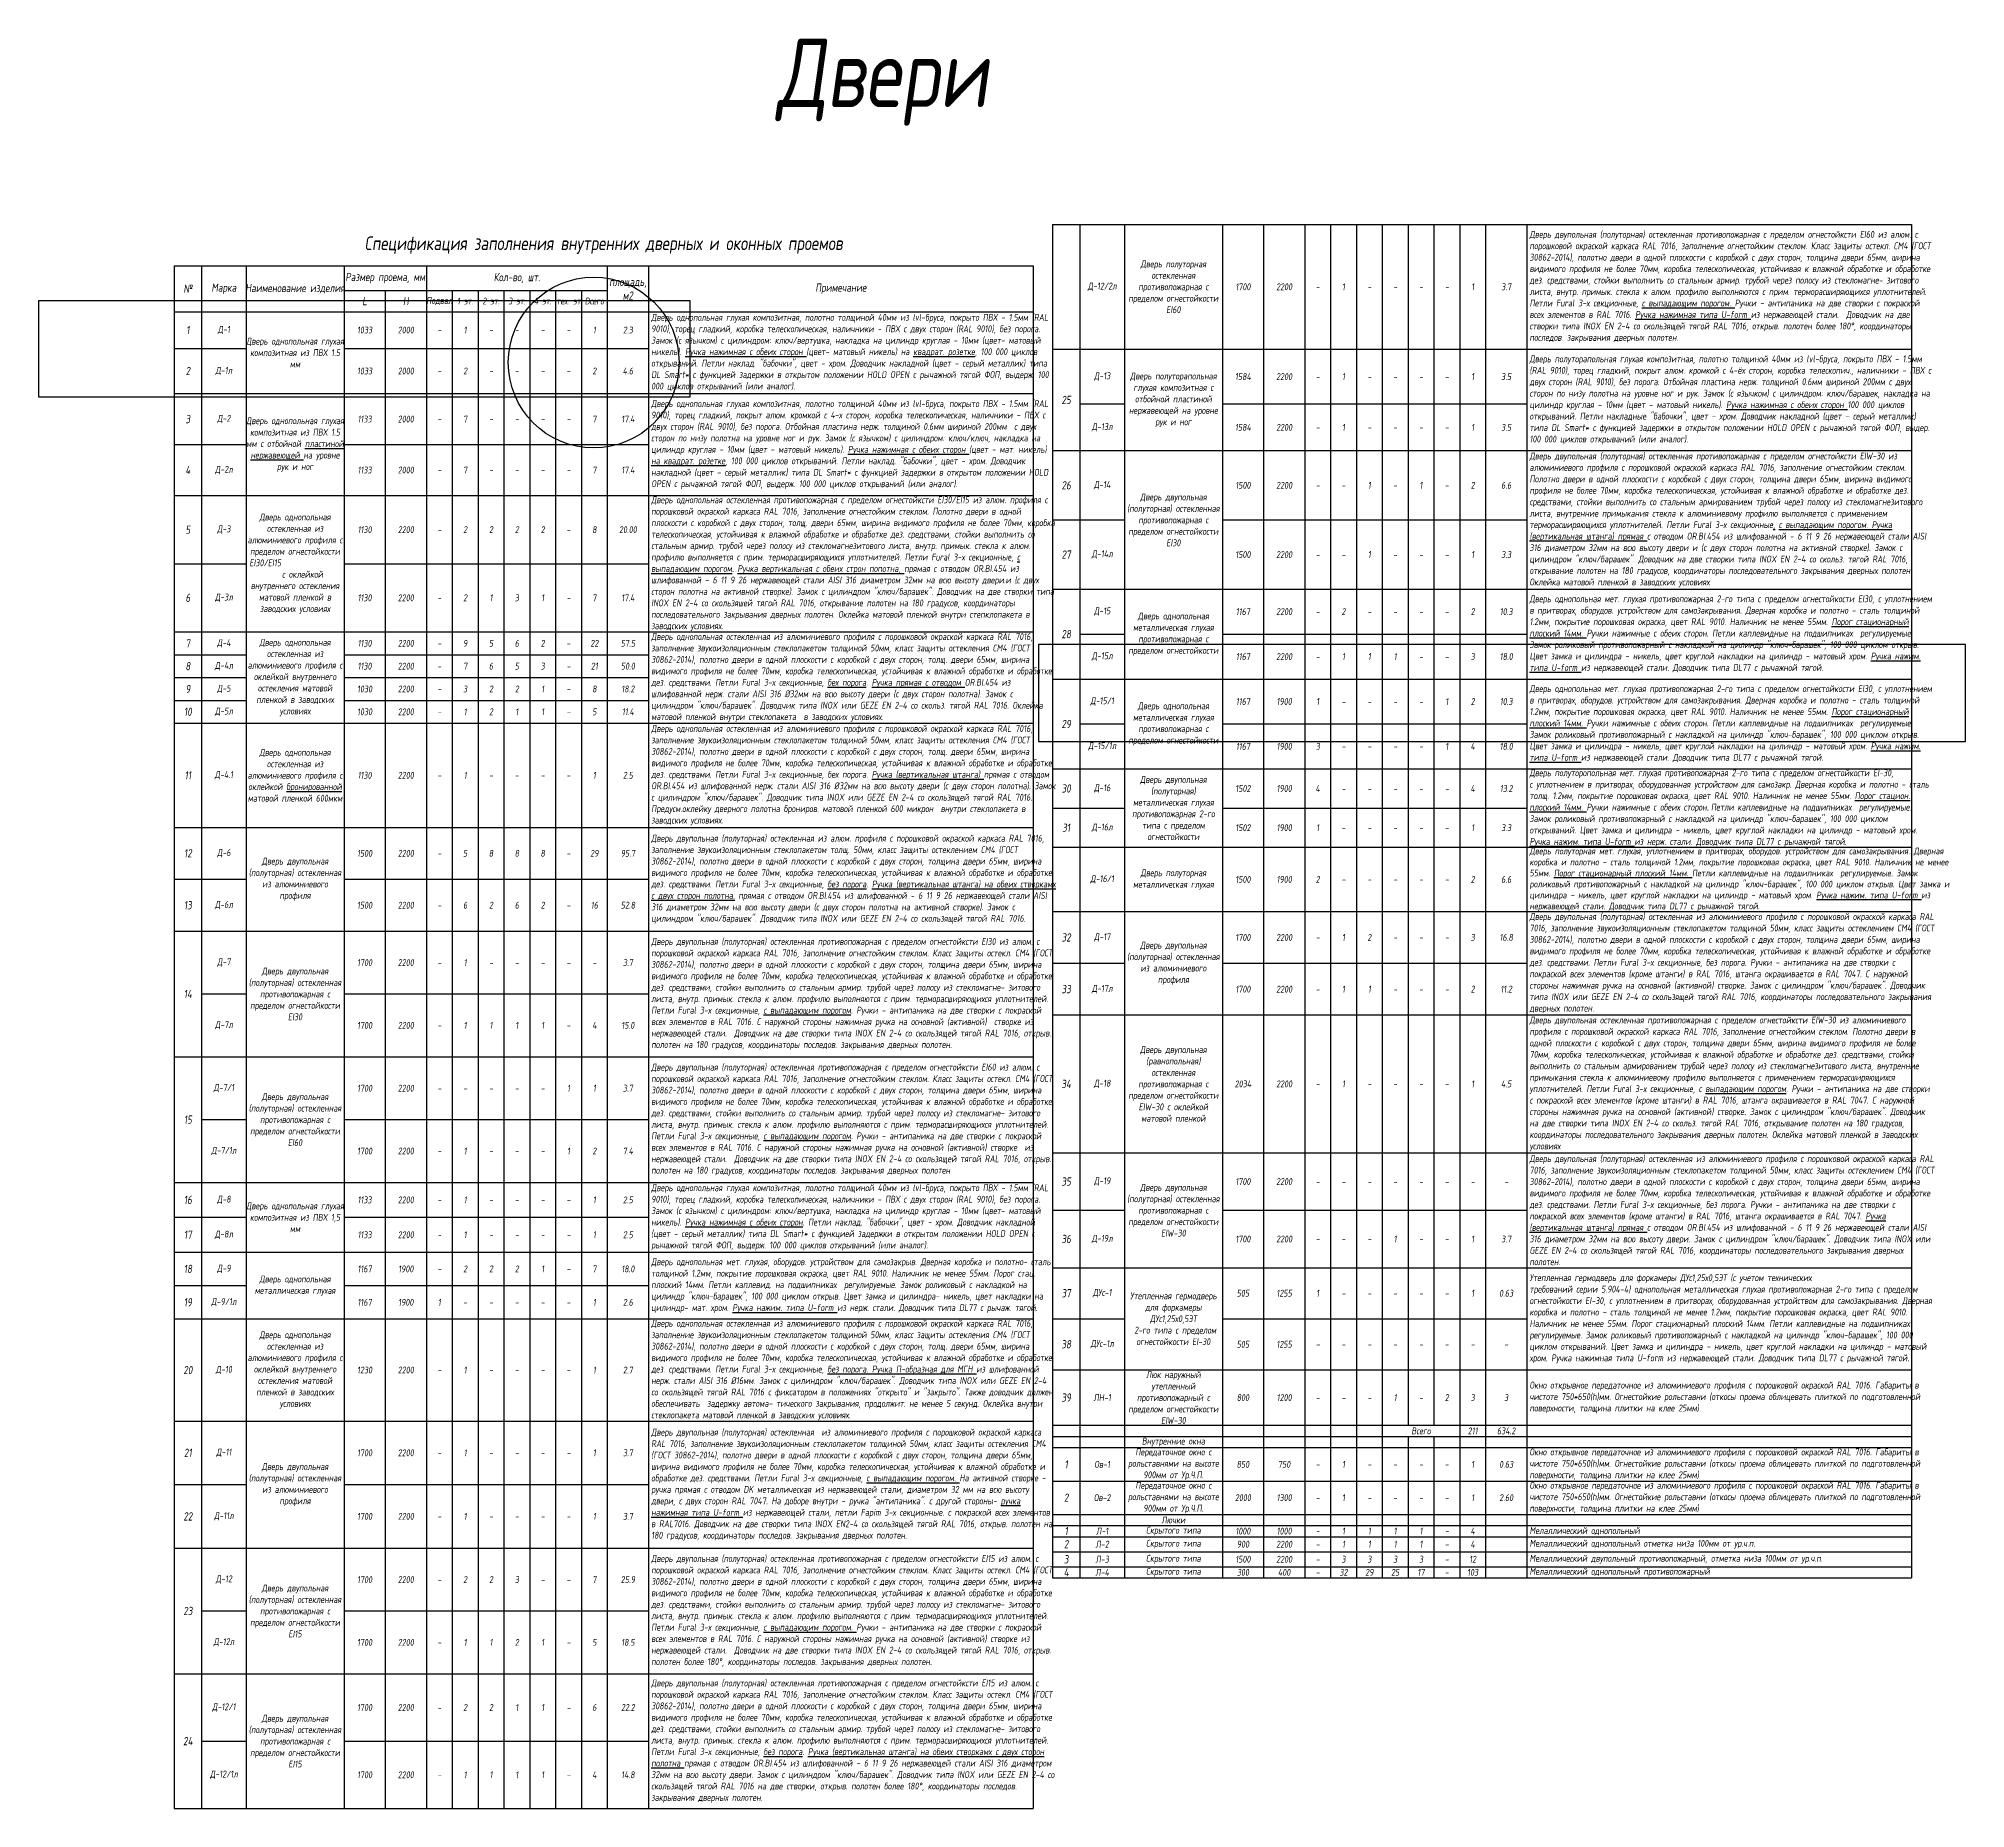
# Model space of a CAD drawing. Header units: millimetres. Extents: x -847489 to 546831, y -667201 to 947412.
# Drawn here: x -470088 to -399971, y -174929 to -110519 of the extents above; entities that cross this region are included whole.
import ezdxf

# ---------------------------------------------------------------- set-up
doc = ezdxf.new("R2010")
doc.units = ezdxf.units.MM
doc.layers.add('АР_Таблицы', color=250, linetype='Continuous')
doc.styles.add('Архитект', font='isocpeur.ttf', dxfattribs={"width": 0.8, "oblique": 8})
doc.styles.add('Архитектурный размер', font='isocpeur.ttf', dxfattribs={"width": 0.8, "oblique": 8})

msp = doc.modelspace()

# ---------------------------------------------------------------- texts
at = {"color": 5, "lineweight": 30, "insert": (-443221.715, -110515.361), "char_height": 2500, "width": 16169.62486, "attachment_point": 1, "style": 'Архитектурный размер'}
msp.add_mtext('Двери', dxfattribs=at)

# ---------------------------------------------------------------- blocks, each defined once
blk = doc.blocks.new('*T42')
at = {"layer": 'АР_Таблицы', "color": 0, "linetype": 'ByBlock', "lineweight": -2, "transparency": 16777216}
for p, q in [((31960, 0), (63221, 0)), ((31960, 0), (31960, -49251)), ((32960, 0), (32960, -49251)), ((34580, 0), (34580, -49251)), ((38141, 0), (38141, -49251)), ((39641, 0), (39641, -49251)), ((41141, 0), (41141, -49251)), ((42081, 0), (42081, -49251)), ((43021, 0), (43021, -49251)), ((43961, 0), (43961, -49251)), ((44901, 0), (44901, -43699)), ((45841, 0), (45841, -43699)), ((46781, 0), (46781, -49251)), ((47721, 0), (47721, -49251)), ((49221, 0), (49221, -49251)), ((63221, 0), (63221, -49251)), ((0, -1500), (31260, -1500)), ((0, -1500), (0, -57642)), ((1000, -1500), (1000, -57642)), ((2619, -1500), (2619, -57642)), ((6181, -1500), (6181, -57642)), ((9181, -1500), (9181, -57642)), ((15761, -1500), (15761, -57642)), ((17260, -1500), (17260, -57642)), ((31260, -1500), (31260, -57642)), ((6181, -2400), (15761, -2400)), ((7681, -2400), (7681, -57642)), ((10121, -2400), (10121, -57642)), ((11061, -2400), (11061, -57642)), ((12001, -2400), (12001, -57642)), ((12941, -2400), (12941, -57642)), ((13881, -2400), (13881, -57642)), ((14821, -2400), (14821, -57642)), ((0, -3173), (31260, -3173)), ((0, -4509), (2619, -4509)), ((6181, -4509), (17260, -4509)), ((31960, -4534), (63221, -4534)), ((0, -6154), (31260, -6154)), ((32960, -6531), (34580, -6531)), ((38141, -6531), (49221, -6531)), ((0, -8009), (2619, -8009)), ((6181, -8009), (17260, -8009)), ((31960, -8230), (63221, -8230)), ((0, -9864), (31260, -9864)), ((31960, -10750), (34580, -10750)), ((38141, -10750), (49221, -10750)), ((0, -12345), (2619, -12345)), ((6181, -12345), (17260, -12345)), ((31960, -13270), (63221, -13270)), ((0, -14826), (31260, -14826)), ((32960, -14905), (34580, -14905)), ((38141, -14905), (49221, -14905)), ((0, -15657), (2619, -15657)), ((6181, -15657), (17260, -15657)), ((0, -16487), (2619, -16487)), ((6181, -16487), (17260, -16487)), ((31960, -16540), (63221, -16540)), ((0, -17318), (2619, -17318)), ((6181, -17318), (17260, -17318)), ((0, -18149), (31260, -18149)), ((32960, -18175), (34580, -18175)), ((38141, -18175), (49221, -18175)), ((31960, -19811), (63221, -19811)), ((31960, -21237), (34580, -21237)), ((38141, -21237), (49221, -21237)), ((0, -21938), (31260, -21938)), ((31960, -22664), (63221, -22664)), ((0, -23826), (2619, -23826)), ((6181, -23826), (17260, -23826)), ((31960, -25003), (63221, -25003)), ((0, -25715), (31260, -25715)), ((31960, -26885), (34580, -26885)), ((38141, -26885), (49221, -26885)), ((1000, -28001), (2619, -28001)), ((6181, -28001), (17260, -28001)), ((31960, -28767), (63221, -28767)), ((0, -30287), (31260, -30287)), ((1000, -32574), (2619, -32574)), ((6181, -32574), (17260, -32574)), ((31960, -33782), (63221, -33782)), ((0, -34860), (31260, -34860)), ((0, -36130), (2619, -36130)), ((6181, -36130), (17260, -36130)), ((31960, -35872), (34580, -35872)), ((38141, -35872), (49221, -35872)), ((0, -37399), (31260, -37399)), ((31960, -37963), (63221, -37963)), ((0, -38615), (2619, -38615)), ((6181, -38615), (17260, -38615)), ((0, -39830), (31260, -39830)), ((31960, -39820), (34580, -39820)), ((38141, -39820), (49221, -39820)), ((31960, -41677), (63221, -41677)), ((0, -43544), (31260, -43544)), ((31960, -43699), (63221, -43699)), ((31960, -44105), (63221, -44105)), ((44901, -44105), (44901, -49251)), ((45841, -44105), (45841, -49251)), ((31960, -44511), (63221, -44511)), ((0, -45857), (2619, -45857)), ((6181, -45857), (17260, -45857)), ((31960, -45726), (63221, -45726)), ((31960, -46940), (63221, -46940)), ((31960, -47346), (63221, -47346)), ((0, -48169), (31260, -48169)), ((31960, -47752), (63221, -47752)), ((31960, -48299), (63221, -48299)), ((31960, -48845), (63221, -48845)), ((31960, -49251), (63221, -49251)), ((1000, -50455), (2619, -50455)), ((6181, -50455), (17260, -50455)), ((0, -52742), (31260, -52742)), ((1000, -55192), (2619, -55192)), ((6181, -55192), (17260, -55192)), ((0, -57642), (31260, -57642))]:
    blk.add_line(p, q, dxfattribs=at)
at = {"layer": 'АР_Таблицы', "transparency": 16777216, "style": 'Архитект'}
for s, insert, char_height, width, attachment_point in [('Спецификация заполнения внутренних дверных и оконных проемов', (15630, -750), 500, 31160.49, 5), ('Дверь двупольная (полуторная) остекленная противопожарная с пределом огнестойксти {\\C1;EI60} из алюм. с порошковой окраской каркаса RAL 7016, заполнение огнестойким стеклом. Класс защиты остекл. СМ4 (ГОСТ 30862-2014), полотно двери в одной плоскости с коробкой с двух сторон, толщина двери 65мм, ширина видимого профиля не более 70мм, коробка телескопическая, устойчивая к влажной обработке и обработке дез. средствами, стойки выполнить со стальным армир. трубой через полосу из стекломагне- зитового листа, внутр. примык. стекла к алюм. профилю выполняются с прим. терморасширяющихся уплотнителей. Петли Fural 3-х секционные, {\\Lс выпадающим порогом.} Ручки - {\\C1;антипаника на две створки} с покраской всех элементов в RAL 7016. {\\LРучка нажимная типа U-form} из нержавеющей стали.  Доводчик на две створки типа INOX EN 2-4 со скользящей тягой RAL 7016, открыв. полотен более 180%%D, координаторы последов. закрывания дверных полотен.', (49321, -2267), 250, 13800, 4), ('Дверь полуторная {\\C4;остекленная }противопожарная с пределом огнестойкости {\\C1;EI60}', (36361, -2267), 250, 3361.75, 5), ('Размер проема, мм', (7681, -1950), 300, 2900, 5), ('Кол-во, шт.', (12471, -1950), 300, 6479.99, 5), ('площадь, м2', (16511, -2336), 300, 1399.53, 5), ('№', (500, -2336), 300, 900, 5), ('Марка', (1810, -2336), 300, 1519.22, 5), ('Наименование изделия', (4400, -2336), 300, 3461.75, 5), ('L', (6931, -2786), 300, 1400, 5), ('H', (8431, -2786), 300, 1400, 5), ('Подвал', (9651, -2786), 250, 900, 5), ('1 эт.', (10591, -2786), 250, 840, 5), ('2 эт.', (11531, -2786), 250, 840, 5), ('3 эт.', (12471, -2786), 250, 840, 5), ('4 эт.', (13411, -2786), 250, 840, 5), ('тех. эт', (14351, -2786), 250, 840, 5), ('Всего', (15291, -2786), 250, 840, 5), ('Примечание', (24260, -2336), 300, 13900, 5), ('Д-12/2л', (33770, -2267), 250, 1419.22, 5), ('1700', (38891, -2267), 250, 1300, 5), ('2200', (40391, -2267), 250, 1300, 5), ('-', (41611, -2267), 250, 740, 5), ('1', (42551, -2267), 250, 740, 5), ('-', (43491, -2267), 250, 740, 5), ('-', (44431, -2267), 250, 740, 5), ('-', (45371, -2267), 250, 740, 5), ('-', (46311, -2267), 250, 740, 5), ('1', (47251, -2267), 250, 740, 5), ('3.7', (48471, -2267), 250, 1299.53, 5), ('Дверь однопольная глухая композитная, полотно толщиной 40мм из lvl-бруса, покрыто ПВХ - 1.5мм (RAL 9010), торец гладкий, коробка телескопическая, наличники - ПВХ с двух сторон (RAL 9010), без порога. Замок (с язычком) с цилиндром: ключ/вертушка, накладка на цилиндр круглая - 10мм (цвет- матовый никель). {\\LРучка нажимная с обеих сторон} (цвет- матовый никель) на{\\L квадрат. розетке}, 100 000 циклов открываний. Петли наклад. "бабочки", цвет - хром. Доводчик накладной (цвет - серый металлик) типа DL Smart* с функцией задержки в открытом положении HOLD OPEN с рычажной тягой ФОП, выдерж. 100 000 циклов открываний (или аналог).', (17360, -4663), 250, 13800, 4), ('1', (500, -3841), 300, 800, 5), ('Д-1                ', (1810, -3841), 250, 1419.22, 5), ('Дверь однопольная {\\C5;глухая} композитная из ПВХ 1.5 мм\\P', (4400, -4663), 250, 3361.75, 5), ('1033', (6931, -3841), 250, 1300, 5), ('2000', (8431, -3841), 250, 1300, 5), ('-', (9651, -3841), 250, 740, 5), ('1', (10591, -3841), 250, 740, 5), ('-', (11531, -3841), 250, 740, 5), ('-', (12471, -3841), 250, 740, 5), ('-', (13411, -3841), 250, 740, 5), ('-', (14351, -3841), 250, 740, 5), ('1', (15291, -3841), 250, 740, 5), ('2.3', (16511, -3841), 250, 1299.53, 5), ('Дверь полуторапольная глухая композитная, полотно толщиной 40мм из lvl-бруса, покрыто ПВХ - 1.5мм (RAL 9010), торец гладкий, покрыт алюм. кромкой с 4-ёх сторон, коробка телескопич., наличники - ПВХ с двух сторон (RAL 9010), без порога. Отбойная пластина нерж. толщиной 0.6мм шириной 200мм с двух сторон по низу полотна на уровне ног и рук. Замок (с язычком) с цилиндром: ключ/барашек, накладка на цилиндр круглая - 10мм (цвет - матовый никель). {\\LРучка нажимная с обеих сторон} 100 000 циклов открываний. Петли накладные "бабочки", цвет - хром. Доводчик накладной (цвет - серый металлик) типа DL Smart* с функцией задержки в открытом положении HOLD OPEN с рычажной тягой ФОП, выдер. 100 000 циклов открываний (или аналог).', (49321, -6382), 250, 13800, 4), ('2', (500, -5331), 300, 800, 5), ('Д-1л', (1810, -5331), 250, 1419.22, 5), ('1033', (6931, -5331), 250, 1300, 5), ('2000', (8431, -5331), 250, 1300, 5), ('-', (9651, -5331), 250, 740, 5), ('2', (10591, -5331), 250, 740, 5), ('-', (11531, -5331), 250, 740, 5), ('-', (12471, -5331), 250, 740, 5), ('-', (13411, -5331), 250, 740, 5), ('-', (14351, -5331), 250, 740, 5), ('2', (15291, -5331), 250, 740, 5), ('4.6', (16511, -5331), 250, 1299.53, 5), ('Д-13', (33770, -5533), 250, 1419.22, 5), ('Дверь полуторапольная {\\C5;глухая} композитная с отбойной пластиной нержавеющей на уровне рук и ног', (36361, -6382), 250, 3361.75, 5), ('1584', (38891, -5533), 250, 1300, 5), ('2200', (40391, -5533), 250, 1300, 5), ('-', (41611, -5533), 250, 740, 5), ('1', (42551, -5533), 250, 740, 5), ('-', (43491, -5533), 250, 740, 5), ('-', (44431, -5533), 250, 740, 5), ('-', (45371, -5533), 250, 740, 5), ('-', (46311, -5533), 250, 740, 5), ('1', (47251, -5533), 250, 740, 5), ('3.5', (48471, -5533), 250, 1299.53, 5), ('25', (32460, -6382), 300, 800, 5), ('3', (500, -7081), 300, 800, 5), ('Д-2', (1810, -7081), 250, 1419.22, 5), ('1133', (6931, -7081), 250, 1300, 5), ('2000', (8431, -7081), 250, 1300, 5), ('7', (10591, -7081), 250, 740, 5), ('7', (15291, -7081), 250, 740, 5), ('17.4', (16511, -7081), 250, 1299.53, 5), ('Дверь однопольная глухая композитная, полотно толщиной 40мм из lvl-бруса, покрыто ПВХ - 1.5мм (RAL 9010), торец гладкий, покрыт алюм. кромкой с 4-х сторон, коробка телескопическая, наличники - ПВХ с двух сторон (RAL 9010), без порога. Отбойная пластина нерж. толщиной 0.6мм шириной 200мм  с двух сторон по низу полотна на уровне ног и рук. Замок (с язычком) с цилиндром: ключ/ключ, накладка на цилиндр круглая - 10мм (цвет - матовый никель). {\\LРучка нажимная с обеих сторон} (цвет - мат. никель) {\\Lна квадрат. розетке}, 100 000 циклов открываний. Петли наклад. "бабочки", цвет - хром. Доводчик накладной (цвет - серый металлик) типа DL Smart* с функцией задержки в открытом положении HOLD OPEN с рычажной тягой ФОП, выдерж. 100 000 циклов открываний (или аналог).', (17360, -8009), 250, 13800, 4), ('Дверь однопольная {\\C5;глухая} композитная из ПВХ 1.5 мм с отбойной {\\Lпластиной нержавеющей} на уровне рук и ног', (4400, -8009), 250, 3361.75, 5), ('-', (9651, -7081), 250, 740, 5), ('-', (11531, -7081), 250, 740, 5), ('-', (12471, -7081), 250, 740, 5), ('-', (13411, -7081), 250, 740, 5), ('-', (14351, -7081), 250, 740, 5), ('Д-13л', (33770, -7381), 250, 1419.22, 5), ('1584', (38891, -7381), 250, 1300, 5), ('2200', (40391, -7381), 250, 1300, 5), ('-', (41611, -7381), 250, 740, 5), ('1', (42551, -7381), 250, 740, 5), ('-', (43491, -7381), 250, 740, 5), ('-', (44431, -7381), 250, 740, 5), ('-', (45371, -7381), 250, 740, 5), ('-', (46311, -7381), 250, 740, 5), ('1', (47251, -7381), 250, 740, 5), ('3.5', (48471, -7381), 250, 1299.53, 5), ('Дверь двупольная (полуторная) остекленная противопожарная с пределом огнестойксти EIW-30 из алюминиевого профиля с порошковой окраской каркаса RAL 7016, заполнение огнестойким стеклом. Полотно двери в одной плоскости с коробкой с двух сторон, толщина двери 65мм, ширина видимого профиля не более 70мм, коробка телескопическая, устойчивая к влажной обработке и обработке дез. средствами, стойки выполнить со стальным армированием трубой через полосу из стекломагнезитового листа, внутренние примыкания стекла к алюминиевому профилю выполняется с применением терморасширяющихся уплотнителей. Петли Fural 3-х секционные{\\L, с выпадающим порогом.} {\\LРучка (вертикальная штанга) прямая} с отводом OR.BI.454 из шлифованной - 6 11 9 26 нержавеющей стали AISI 316 диаметром 32мм на всю высоту двери и (с двух сторон полотна на активной створке). Замок с цилиндром "ключ/барашек". Доводчик на две створки типа INOX EN 2-4 со скольз. тягой RAL 7016, открывание полотен на 180 градусов, координаторы последовательного закрывания дверных полотен. Оклейка матовой пленкой в заводских условиях', (49321, -10750), 250, 13800, 4), ('4', (500, -8936), 300, 800, 5), ('Д-2л', (1810, -8936), 250, 1419.22, 5), ('1133', (6931, -8936), 250, 1300, 5), ('2000', (8431, -8936), 250, 1300, 5), ('-', (9651, -8936), 250, 740, 5), ('7', (10591, -8936), 250, 740, 5), ('-', (11531, -8936), 250, 740, 5), ('-', (12471, -8936), 250, 740, 5), ('-', (13411, -8936), 250, 740, 5), ('-', (14351, -8936), 250, 740, 5), ('7', (15291, -8936), 250, 740, 5), ('17.4', (16511, -8936), 250, 1299.53, 5), ('26', (32460, -9490), 300, 800, 5), ('Д-14', (33770, -9490), 250, 1419.22, 5), ('Дверь двупольная (полуторная) {\\C4;остекленная }противопожарная с пределом огнестойкости {\\C1;EI30}', (36361, -10750), 250, 3361.75, 5), ('1500', (38891, -9490), 250, 1300, 5), ('2200', (40391, -9490), 250, 1300, 5), ('-', (41611, -9490), 250, 740, 5), ('-', (42551, -9490), 250, 740, 5), ('1', (43491, -9490), 250, 740, 5), ('-', (44431, -9490), 250, 740, 5), ('1', (45371, -9490), 250, 740, 5), ('-', (46311, -9490), 250, 740, 5), ('2', (47251, -9490), 250, 740, 5), ('6.6', (48471, -9490), 250, 1299.53, 5), ('Дверь однопольная остекленная противопожарная с пределом огнестойксти {\\C1;EI30/EI15} из алюм. профиля с порошковой окраской каркаса RAL 7016, заполнение огнестойким стеклом. Полотно двери в одной плоскости с коробкой с двух сторон, толщ. двери 65мм, ширина видимого профиля не более 70мм, коробка телескопическая, устойчивая к влажной обработке и обработке дез. средствами, стойки выполнить со стальным армир. трубой через полосу из стекломагнезитового листа, внутр. примык. стекла к алюм. профилю выполняется с прим. терморасширяющихся уплотнителей. Петли Fural 3-х секционные, {\\Lс выпадающим порогом}. {\\LРучка вертикальная с обеих строн попотна,} прямая с отводом OR.BI.454 из шлифованной - 6 11 9 26 нержавеющей стали AISI 316 диаметром 32мм на всю высоту двери.и (с двух сторон полотна на активной створке). Замок с цилиндром "ключ/барашек". Доводчик на две створки типа INOX EN 2-4 со скользяшей тягой RAL 7016, открывание полотен на 180 градусов, координаторы последовательного закрывания дверных полотен. {\\C5;Оклейка матовой пленкой внутри степклопакета в заводских условиях.}', (17360, -12345), 250, 13800, 4), ('5', (500, -11104), 300, 800, 5), ('Д-3', (1810, -11104), 250, 1419.22, 5), ('{\\C256;\\c0;Дверь однопольная остекленная из алюминиевого профиля с пределом огнестойкости \\C1;EI30/EI15\\C256;\\c0;                      с оклейкой внутреннего остекления матовой пленкой в заводских условиях}', (4400, -12345), 250, 3361.75, 5), ('1130', (6931, -11104), 250, 1300, 5), ('2200', (8431, -11104), 250, 1300, 5), ('-', (9651, -11104), 250, 740, 5), ('2', (10591, -11104), 250, 740, 5), ('2', (11531, -11104), 250, 740, 5), ('2', (12471, -11104), 250, 740, 5), ('2', (13411, -11104), 250, 740, 5), ('-', (14351, -11104), 250, 740, 5), ('8', (15291, -11104), 250, 740, 5), ('20.00', (16511, -11104), 250, 1299.53, 5), ('27', (32460, -12010), 300, 800, 5), ('Д-14л', (33770, -12010), 250, 1419.22, 5), ('1500', (38891, -12010), 250, 1300, 5), ('2200', (40391, -12010), 250, 1300, 5), ('1', (43491, -12010), 250, 740, 5), ('1', (47251, -12010), 250, 740, 5), ('3.3', (48471, -12010), 250, 1299.53, 5), ('-', (41611, -12010), 250, 740, 5), ('-', (42551, -12010), 250, 740, 5), ('-', (44431, -12010), 250, 740, 5), ('-', (45371, -12010), 250, 740, 5), ('-', (46311, -12010), 250, 740, 5), ('6', (500, -13585), 300, 800, 5), ('Д-3л', (1810, -13585), 250, 1419.22, 5), ('1130', (6931, -13585), 250, 1300, 5), ('2200', (8431, -13585), 250, 1300, 5), ('-', (9651, -13585), 250, 740, 5), ('2', (10591, -13585), 250, 740, 5), ('1', (11531, -13585), 250, 740, 5), ('3', (12471, -13585), 250, 740, 5), ('1', (13411, -13585), 250, 740, 5), ('-', (14351, -13585), 250, 740, 5), ('7', (15291, -13585), 250, 740, 5), ('17.4', (16511, -13585), 250, 1299.53, 5), ('Д-15', (33770, -14087), 250, 1419.22, 5), ('1167', (38891, -14087), 250, 1300, 5), ('2200', (40391, -14087), 250, 1300, 5), ('2', (42551, -14087), 250, 740, 5), ('2', (47251, -14087), 250, 740, 5), ('10.3', (48471, -14087), 250, 1299.53, 5), ('\\A1;Дверь однопольная мет. глухая противопожарная 2-го типа с пределом огнестойкости {\\C1;EI30}, с уплотнением в притворах, оборудов. устройством для самозакрывания. Дверная коробка и полотно - сталь толщиной 1.2мм, покрытие порошковая окраска, цвет RAL 9010. Наличник не менее 55мм. {\\LПорог стационарный плоский 14мм. \\l\\C5;Ручки нажимные с обеих сторон.} Петли каплевидные на подшипниках  регулируемые. Замок роликовый противопожарный с накладкой на цилиндр "ключ-{\\A0;барашек}", 100 000 циклом открыв. Цвет замка и цилиндра - никель, цвет круглой накладки на цилиндр - матовый хром. {\\LРучка нажим. типа U-form} из нержавеющей стали. Доводчик типа DL77 с рычажной тягой.', (49321, -14905), 250, 13800, 4), ('Дверь однопольная {\\C5;металлическая} глухая\\Pпротивопожарная с пределом огнестойкости ', (36361, -14905), 250, 3361.75, 5), ('-', (41611, -14087), 250, 740, 5), ('-', (43491, -14087), 250, 740, 5), ('-', (44431, -14087), 250, 740, 5), ('-', (45371, -14087), 250, 740, 5), ('-', (46311, -14087), 250, 740, 5), ('7', (500, -15241), 300, 800, 5), ('Д-4', (1810, -15241), 250, 1419.22, 5), ('Дверь однопольная {\\C4;остекленная} из алюминиевого профиля с оклейкой внутреннего остекления матовой пленкой в заводских условиях', (4400, -16487), 250, 3361.75, 5), ('1130', (6931, -15241), 250, 1300, 5), ('2200', (8431, -15241), 250, 1300, 5), ('-', (9651, -15241), 250, 740, 5), ('9', (10591, -15241), 250, 740, 5), ('5', (11531, -15241), 250, 740, 5), ('6', (12471, -15241), 250, 740, 5), ('2', (13411, -15241), 250, 740, 5), ('-', (14351, -15241), 250, 740, 5), ('22', (15291, -15241), 250, 740, 5), ('57.5', (16511, -15241), 250, 1299.53, 5), ('Дверь однопольная остекленная из алюминиевого профиля с порошковой окраской каркаса RAL 7016, заполнение звукоизоляционным стеклопакетом толщиной 50мм, класс защиты остекления СМ4 (ГОСТ 30862-2014), полотно двери в одной плоскости с коробкой с двух сторон, толщ. двери 65мм, ширина видимого профиля не более 70мм, коробка телескопическая, устойчивая к влажной обработке и обработке дез. средствами. Петли Fural 3-х секционные, {\\Lбех порога}. {\\LРучка прямая с отводом} OR.BI.454 из шлифованной нерж. стали AISI 316 Ø32мм на всю высоту двери (с двух сторон полотна). Замок с цилиндром "ключ/барашек". Доводчик типа INOX или GEZE EN 2-4 со скольз. тягой RAL 7016. {\\C5;Оклейка матовой пленкой внутри стеклопакета  в заводских условиях.}', (17360, -16487), 250, 13800, 4), ('28', (32460, -14905), 300, 800, 5), ('8', (500, -16072), 300, 800, 5), ('Д-4л', (1810, -16072), 250, 1419.22, 5), ('1130', (6931, -16072), 250, 1300, 5), ('2200', (8431, -16072), 250, 1300, 5), ('-', (9651, -16072), 250, 740, 5), ('7', (10591, -16072), 250, 740, 5), ('6', (11531, -16072), 250, 740, 5), ('5', (12471, -16072), 250, 740, 5), ('3', (13411, -16072), 250, 740, 5), ('-', (14351, -16072), 250, 740, 5), ('21', (15291, -16072), 250, 740, 5), ('50.0', (16511, -16072), 250, 1299.53, 5), ('Д-15л', (33770, -15722), 250, 1419.22, 5), ('1167', (38891, -15722), 250, 1300, 5), ('2200', (40391, -15722), 250, 1300, 5), ('-', (41611, -15722), 250, 740, 5), ('1', (42551, -15722), 250, 740, 5), ('1', (43491, -15722), 250, 740, 5), ('1', (44431, -15722), 250, 740, 5), ('-', (45371, -15722), 250, 740, 5), ('-', (46311, -15722), 250, 740, 5), ('3', (47251, -15722), 250, 740, 5), ('18.0', (48471, -15722), 250, 1299.53, 5), ('9', (500, -16903), 300, 800, 5), ('Д-5', (1810, -16903), 250, 1419.22, 5), ('1030', (6931, -16903), 250, 1300, 5), ('2200', (8431, -16903), 250, 1300, 5), ('3', (10591, -16903), 250, 740, 5), ('2', (11531, -16903), 250, 740, 5), ('2', (12471, -16903), 250, 740, 5), ('1', (13411, -16903), 250, 740, 5), ('8', (15291, -16903), 250, 740, 5), ('18.2', (16511, -16903), 250, 1299.53, 5), ('\\A1;Дверь однопольная мет. глухая противопожарная 2-го типа с пределом огнестойкости {\\C1;EI30}, с уплотнением в притворах, оборудов. устройством для самозакрывания. Дверная коробка и полотно - сталь толщиной 1.2мм, покрытие порошковая окраска, цвет RAL 9010. Наличник не менее 55мм. {\\LПорог стационарный плоский 14мм. \\l\\C5;Ручки нажимные с обеих сторон.} Петли каплевидные на подшипниках  регулируемые. Замок роликовый противопожарный с накладкой на цилиндр "ключ-{\\A0;барашек}", 100 000 циклом открыв. Цвет замка и цилиндра - никель, цвет круглой накладки на цилиндр - матовый хром. {\\LРучка нажим. типа U-form} из нержавеющей стали. Доводчик типа DL77 с рычажной тягой.', (49321, -18175), 250, 13800, 4), ('-', (9651, -16903), 250, 740, 5), ('-', (14351, -16903), 250, 740, 5), ('Д-15/1', (33770, -17358), 250, 1419.22, 5), ('Дверь однопольная {\\C5;металлическая} глухая\\Pпротивопожарная с пределом огнестойкости ', (36361, -18175), 250, 3361.75, 5), ('1167', (38891, -17358), 250, 1300, 5), ('1900', (40391, -17358), 250, 1300, 5), ('1', (41611, -17358), 250, 740, 5), ('-', (42551, -17358), 250, 740, 5), ('-', (43491, -17358), 250, 740, 5), ('-', (44431, -17358), 250, 740, 5), ('-', (45371, -17358), 250, 740, 5), ('1', (46311, -17358), 250, 740, 5), ('2', (47251, -17358), 250, 740, 5), ('10.3', (48471, -17358), 250, 1299.53, 5), ('10', (500, -17733), 300, 800, 5), ('Д-5л', (1810, -17733), 250, 1419.22, 5), ('1030', (6931, -17733), 250, 1300, 5), ('2200', (8431, -17733), 250, 1300, 5), ('-', (9651, -17733), 250, 740, 5), ('1', (10591, -17733), 250, 740, 5), ('2', (11531, -17733), 250, 740, 5), ('1', (12471, -17733), 250, 740, 5), ('1', (13411, -17733), 250, 740, 5), ('-', (14351, -17733), 250, 740, 5), ('5', (15291, -17733), 250, 740, 5), ('11.4', (16511, -17733), 250, 1299.53, 5), ('Дверь однопольная остекленная из алюминиевого профиля с порошковой окраской каркаса RAL 7016, заполнение звукоизоляционным стеклопакетом толщиной 50мм, класс защиты остекления СМ4 (ГОСТ 30862-2014), полотно двери в одной плоскости с коробкой с двух сторон, толщ. двери 65мм, ширина видимого профиля не более 70мм, коробка телескопическая, устойчивая к влажной обработке и обработке дез. средствами. Петли Fural 3-х секционные, бех порога. {\\LРучка (вертикальная штанга) }прямая с отводом OR.BI.454 из шлифованной нерж. стали AISI 316 Ø32мм на всю высоту двери (с двух сторон полотна). Замок с цилиндром "ключ/барашек". Доводчик типа INOX или GEZE EN 2-4 со скользящей тягой RAL 7016. {\\C5;Предусм.оклейку дверного полотна брониров. матовой пленкой 600 микрон  внутри стеклопакета в заводских условиях.}', (17360, -20043), 250, 13800, 4), ('29', (32460, -18175), 300, 800, 5), ('Д-15/1л', (33770, -18993), 250, 1419.22, 5), ('1167', (38891, -18993), 250, 1300, 5), ('1900', (40391, -18993), 250, 1300, 5), ('3', (41611, -18993), 250, 740, 5), ('1', (46311, -18993), 250, 740, 5), ('4', (47251, -18993), 250, 740, 5), ('18.0', (48471, -18993), 250, 1299.53, 5), ('Дверь однопольная {\\C4;остекленная }из алюминиевого профиля с оклейкой {\\Lбронированной }матовой пленкой 600мкм', (4400, -20043), 250, 3361.75, 5), ('-', (42551, -18993), 250, 740, 5), ('-', (43491, -18993), 250, 740, 5), ('-', (44431, -18993), 250, 740, 5), ('-', (45371, -18993), 250, 740, 5), ('11', (500, -20043), 300, 800, 5), ('Д-4.1', (1810, -20043), 250, 1419.22, 5), ('1130', (6931, -20043), 250, 1300, 5), ('2200', (8431, -20043), 250, 1300, 5), ('-', (9651, -20043), 250, 740, 5), ('1', (10591, -20043), 250, 740, 5), ('-', (11531, -20043), 250, 740, 5), ('-', (12471, -20043), 250, 740, 5), ('-', (13411, -20043), 250, 740, 5), ('-', (14351, -20043), 250, 740, 5), ('1', (15291, -20043), 250, 740, 5), ('2.5', (16511, -20043), 250, 1299.53, 5), ('Дверь двупольная (полуторная) {\\C5;металлическая} глухая противопожарная 2-го типа с пределом огнестойкости ', (36361, -21237), 250, 3361.75, 5), ('\\A1;Дверь полуторопольная мет. глухая противопожарная 2-го типа с пределом огнестойкости {\\A0;\\C1;EI-30},\\Pс уплотнением в притворах, оборудованная устройством для самозакр. Дверная коробка и полотно - сталь толщ. 1.2мм, покрытие порошковая окраска, цвет RAL 9010. Наличник не менее 55мм. {\\LПорог стацион. плоский 14мм.} {\\C5;Ручки нажимные с обеих сторон\\A0;\\fTimes New Roman|b0|i0|c204|p18;\\C28;\\c855309;. }Петли каплевидные на подшипниках  регулируемые. Замок роликовый противопожарный с накладкой на цилиндр "ключ-{\\A0;барашек}", 100 000 циклом открываний. Цвет замка и цилиндра - никель, цвет круглой накладки на цилиндр - матовый хром. {\\LРучка нажим. типа U-form }из нерж. стали. Доводчик типа DL77 с рычажной тягой.', (49321, -21237), 250, 13800, 4), ('30', (32460, -20524), 300, 800, 5), ('Д-16', (33770, -20524), 250, 1419.22, 5), ('1502', (38891, -20524), 250, 1300, 5), ('1900', (40391, -20524), 250, 1300, 5), ('4', (41611, -20524), 250, 740, 5), ('-', (42551, -20524), 250, 740, 5), ('-', (43491, -20524), 250, 740, 5), ('-', (44431, -20524), 250, 740, 5), ('-', (45371, -20524), 250, 740, 5), ('-', (46311, -20524), 250, 740, 5), ('4', (47251, -20524), 250, 740, 5), ('13.2', (48471, -20524), 250, 1299.53, 5), ('Дверь двупольная (полуторная) остекленная из алюм. профиля с порошковой окраской каркаса RAL 7016, заполнение звукоизоляционным стеклопакетом толщ. 50мм, класс защиты остеклением СМ4 (ГОСТ 30862-2014), полотно двери в одной плоскости с коробкой с двух сторон, толщина двери 65мм, ширина видимого профиля не более 70мм, коробка телескопическая, устойчивая к влажной обработке и обработке дез. средствами. Петли Fural 3-х секционные, {\\Lбез порога}. {\\LРучка (вертикальная штанга) на \\C5;обеих створкамх с двух сторон полотна\\C256;.} прямая с отводом OR.BI.454 из шлифованной - 6 11 9 26 нержавеющей стали AISI 316 диаметром 32мм на всю высоту двери (с двух сторон полотна на активной створке). Замок с цилиндром "ключ/барашек". Доводчик типа INOX или GEZE EN 2-4 со скользящей тягой RAL 7016. ', (17360, -23826), 250, 13800, 4), ('31', (32460, -21951), 300, 800, 5), ('Д-16л', (33770, -21951), 250, 1419.22, 5), ('1502', (38891, -21951), 250, 1300, 5), ('1900', (40391, -21951), 250, 1300, 5), ('1', (41611, -21951), 250, 740, 5), ('-', (42551, -21951), 250, 740, 5), ('-', (43491, -21951), 250, 740, 5), ('-', (44431, -21951), 250, 740, 5), ('-', (45371, -21951), 250, 740, 5), ('-', (46311, -21951), 250, 740, 5), ('1', (47251, -21951), 250, 740, 5), ('3.3', (48471, -21951), 250, 1299.53, 5), ('12', (500, -22882), 300, 800, 5), ('Д-6', (1810, -22882), 250, 1419.22, 5), ('Дверь двупольная (полуторная) {\\C4;остекленная }из алюминиевого профиля{\\Q8;\\W0.8;\\C4; }', (4400, -23826), 250, 3361.75, 5), ('1500', (6931, -22882), 250, 1300, 5), ('2200', (8431, -22882), 250, 1300, 5), ('-', (9651, -22882), 250, 740, 5), ('5', (10591, -22882), 250, 740, 5), ('8', (11531, -22882), 250, 740, 5), ('{\\C5;8}', (12471, -22882), 250, 740, 5), ('{\\C5;8}', (13411, -22882), 250, 740, 5), ('-', (14351, -22882), 250, 740, 5), ('29', (15291, -22882), 250, 740, 5), ('95.7', (16511, -22882), 250, 1299.53, 5), ('\\A1;Дверь полуторная мет. глухая, уплотнением в притворах, оборудов. устройством для самозакрывания. Дверная коробка и полотно - сталь толщиной 1.2мм, покрытие порошковая окраска, цвет RAL 9010. Наличник не менее 55мм. {\\LПорог стационарный плоский 14мм.} Петли каплевидные на подшипниках  регулируемые. Замок роликовый противопожарный с накладкой на цилиндр "ключ-{\\A0;барашек}", 100 000 циклом открыв. Цвет замка и цилиндра - никель, цвет круглой накладки на цилиндр - матовый хром. {\\LРучка нажим. типа U-form} из нержавеющей стали. Доводчик типа DL77 с рычажной тягой.', (49321, -23834), 240, 13800, 4), ('Д-16/1', (33770, -23834), 250, 1419.22, 5), ('Дверь полуторная {\\C5;металлическая} глухая ', (36361, -23834), 250, 3361.75, 5), ('1500', (38891, -23834), 250, 1300, 5), ('1900', (40391, -23834), 250, 1300, 5), ('2', (41611, -23834), 250, 740, 5), ('2', (47251, -23834), 250, 740, 5), ('6.6', (48471, -23834), 250, 1299.53, 5), ('-', (42551, -23834), 250, 740, 5), ('-', (43491, -23834), 250, 740, 5), ('-', (44431, -23834), 250, 740, 5), ('-', (45371, -23834), 250, 740, 5), ('-', (46311, -23834), 250, 740, 5), ('13', (500, -24771), 300, 800, 5), ('Д-6л', (1810, -24771), 250, 1419.22, 5), ('1500', (6931, -24771), 250, 1300, 5), ('2200', (8431, -24771), 250, 1300, 5), ('-', (9651, -24771), 250, 740, 5), ('6', (10591, -24771), 250, 740, 5), ('2', (11531, -24771), 250, 740, 5), ('6', (12471, -24771), 250, 740, 5), ('2', (13411, -24771), 250, 740, 5), ('-', (14351, -24771), 250, 740, 5), ('16', (15291, -24771), 250, 740, 5), ('52.8', (16511, -24771), 250, 1299.53, 5), ('Дверь двупольная (полуторная) остекленная из алюминиевого профиля с порошковой окраской каркаса RAL 7016, заполнение звукоизоляционным стеклопакетом толщиной 50мм, класс защиты остеклением СМ4 (ГОСТ 30862-2014), полотно двери в одной плоскости с коробкой с двух сторон, толщина двери 65мм, ширина видимого профиля не более 70мм, коробка телескопическая,{\\C5; }устойчивая к влажной обработке и обработке дез. средствами. Петли Fural 3-х секционные, без порога. Ручки - {\\C1;антипаника на две створки }с покраской всех элементов (кроме штанги) в RAL 7016, штанга окрашивается в RAL 7047. {\\C5;С наружной стороны нажимная ручка на основной (активной) створке\\fTimes New Roman|b0|i0|c204|p18;\\C28;\\c855309;.} Замок с цилиндром "ключ/барашек". Доводчик типа INOX или GEZE EN 2-4 со скользящей тягой RAL 7016, координаторы последовательного закрывания дверных полотен.', (49321, -26885), 250, 13800, 4), ('Дверь двупольная (полуторная) остекленная противопожарная с пределом огнестойксти {\\C1;EI30} из алюм. с порошковой окраской каркаса RAL 7016, заполнение огнестойким стеклом. Класс защиты остекл. СМ4 (ГОСТ 30862-2014), полотно двери в одной плоскости с коробкой с двух сторон, толщина двери 65мм, ширина видимого профиля не более 70мм, коробка телескопическая, устойчивая к влажной обработке и обработке дез. средствами, стойки выполнить со стальным армир. трубой через полосу из стекломагне- зитового листа, внутр. примык. стекла к алюм. профилю выполняются с прим. терморасширяющихся уплотнителей. Петли Fural 3-х секционные, {\\Lс выпадающим порогом}. Ручки - {\\C1;антипаника на две створки} с покраской всех элементов в RAL 7016. {\\C5;С наружной стороны нажимная ручка на основной (активной)  створке} из нержавеющей стали.  Доводчик на две створки типа INOX EN 2-4 со скользящей тягой RAL 7016, открыв. полотен на 180 градусов, координаторы последов. закрывания дверных полотен.', (17360, -28001), 250, 13800, 4), ('32', (32460, -25944), 300, 800, 5), ('Д-17', (33770, -25944), 250, 1419.22, 5), ('1700', (38891, -25944), 250, 1300, 5), ('2200', (40391, -25944), 250, 1300, 5), ('1', (42551, -25944), 250, 740, 5), ('2', (43491, -25944), 250, 740, 5), ('3', (47251, -25944), 250, 740, 5), ('16.8', (48471, -25944), 250, 1299.53, 5), ('Дверь двупольная (полуторная) {\\C4;остекленная }из алюминиевого профиля', (36361, -26885), 250, 3361.75, 5), ('-', (41611, -25944), 250, 740, 5), ('-', (44431, -25944), 250, 740, 5), ('-', (45371, -25944), 250, 740, 5), ('-', (46311, -25944), 250, 740, 5), ('Д-7', (1810, -26858), 250, 1419.22, 5), ('Дверь двупольная (полуторная) {\\C4;остекленная }противопожарная с пределом огнестойкости {\\C1;EI30}', (4400, -28001), 250, 3361.75, 5), ('1700', (6931, -26858), 250, 1300, 5), ('2200', (8431, -26858), 250, 1300, 5), ('-', (9651, -26858), 250, 740, 5), ('1', (10591, -26858), 250, 740, 5), ('-', (11531, -26858), 250, 740, 5), ('-', (12471, -26858), 250, 740, 5), ('-', (13411, -26858), 250, 740, 5), ('-', (14351, -26858), 250, 740, 5), ('-', (15291, -26858), 250, 740, 5), ('3.7', (16511, -26858), 250, 1299.53, 5), ('14', (500, -28001), 300, 800, 5), ('33', (32460, -27826), 300, 800, 5), ('Д-17л', (33770, -27826), 250, 1419.22, 5), ('1700', (38891, -27826), 250, 1300, 5), ('2200', (40391, -27826), 250, 1300, 5), ('-', (41611, -27826), 250, 740, 5), ('1', (42551, -27826), 250, 740, 5), ('1', (43491, -27826), 250, 740, 5), ('-', (44431, -27826), 250, 740, 5), ('-', (45371, -27826), 250, 740, 5), ('-', (46311, -27826), 250, 740, 5), ('2', (47251, -27826), 250, 740, 5), ('11.2', (48471, -27826), 250, 1299.53, 5), ('Д-7л', (1810, -29144), 250, 1419.22, 5), ('1700', (6931, -29144), 250, 1300, 5), ('2200', (8431, -29144), 250, 1300, 5), ('-', (9651, -29144), 250, 740, 5), ('1', (10591, -29144), 250, 740, 5), ('1', (11531, -29144), 250, 740, 5), ('1', (12471, -29144), 250, 740, 5), ('1', (13411, -29144), 250, 740, 5), ('-', (14351, -29144), 250, 740, 5), ('4', (15291, -29144), 250, 740, 5), ('15.0', (16511, -29144), 250, 1299.53, 5), ('Дверь двупольная остекленная противопожарная с пределом огнестойксти {\\C1;EIW-30} из алюминиевого профиля с порошковой окраской каркаса RAL 7016, заполнение огнестойким стеклом. Полотно двери в одной плоскости с коробкой с двух сторон, толщина двери 65мм, ширина видимого профиля не более 70мм, коробка телескопическая, устойчивая к влажной обработке и обработке дез. средствами, стойки выполнить со стальным армированием трубой через полосу из стекломагнезитового листа, внутренние примыкания стекла к алюминиевому профилю выполняется с применением терморасширяющихся уплотнителей. Петли Fural 3-х секционные, с {\\Lвыпадающим порогом}. Ручки - {\\C1;антипаника на две створки }с покраской всех элементов (кроме штанги) в RAL 7016, штанга окрашивается в RAL 7047. {\\C5;С наружной стороны нажимная ручка на основной (активной) створке\\fTimes New Roman|b0|i0|c204|p18;\\C28;\\c855309;.} Замок с цилиндром "ключ/барашек". Доводчик на две створки типа INOX EN 2-4 со скольз. тягой RAL 7016, открывание полотен на 180 градусов, координаторы последовательного закрывания дверных полотен. Оклейка матовой пленкой в заводских условиях', (49321, -31275), 250, 13800, 4), ('Дверь двупольная (равнопольная) {\\C4;остекленная }противопожарная с пределом огнестойкости {\\C1;EIW-30 \\C5;с оклейкой матовой пленкой}', (36361, -31275), 250, 3361.75, 5), ('Дверь двупольная (полуторная) остекленная противопожарная с пределом огнестойксти {\\C1;EI60} из алюм. с порошковой окраской каркаса RAL 7016, заполнение огнестойким стеклом. Класс защиты остекл. СМ4 (ГОСТ 30862-2014), полотно двери в одной плоскости с коробкой с двух сторон, толщина двери 65мм, ширина видимого профиля не более 70мм, коробка телескопическая, устойчивая к влажной обработке и обработке дез. средствами, стойки выполнить со стальным армир. трубой через полосу из стекломагне- зитового листа, внутр. примык. стекла к алюм. профилю выполняются с прим. терморасширяющихся уплотнителей. Петли Fural 3-х секционные, {\\Lс выпадающим порогом}. Ручки - {\\C1;антипаника на две створки} с покраской всех элементов в RAL 7016. {\\C5;С наружной стороны нажимная ручка на основной (активной) створке } из нержавеющей стали.  Доводчик на две створки типа INOX EN 2-4 со скользящей тягой RAL 7016, открыв. полотен на 180 градусов, координаторы последов. закрывания дверных полотен', (17360, -32574), 250, 13800, 4), ('Д-7/1', (1810, -31431), 250, 1419.22, 5), ('1700', (6931, -31431), 250, 1300, 5), ('2200', (8431, -31431), 250, 1300, 5), ('-', (9651, -31431), 250, 740, 5), ('-', (10591, -31431), 250, 740, 5), ('-', (11531, -31431), 250, 740, 5), ('-', (12471, -31431), 250, 740, 5), ('-', (13411, -31431), 250, 740, 5), ('1', (14351, -31431), 250, 740, 5), ('1', (15291, -31431), 250, 740, 5), ('3.7', (16511, -31431), 250, 1299.53, 5), ('34', (32460, -31275), 300, 800, 5), ('Д-18', (33770, -31275), 250, 1419.22, 5), ('2034', (38891, -31275), 250, 1300, 5), ('2200', (40391, -31275), 250, 1300, 5), ('-', (41611, -31275), 250, 740, 5), ('1', (42551, -31275), 250, 740, 5), ('-', (43491, -31275), 250, 740, 5), ('-', (44431, -31275), 250, 740, 5), ('-', (45371, -31275), 250, 740, 5), ('-', (46311, -31275), 250, 740, 5), ('1', (47251, -31275), 250, 740, 5), ('4.5', (48471, -31275), 250, 1299.53, 5), ('Дверь двупольная (полуторная) {\\C4;остекленная }противопожарная с пределом огнестойкости {\\C1;EI60}', (4400, -32574), 250, 3361.75, 5), ('15', (500, -32574), 300, 800, 5), ('Д-7/1л', (1810, -33717), 250, 1419.22, 5), ('1700', (6931, -33717), 250, 1300, 5), ('2200', (8431, -33717), 250, 1300, 5), ('1', (10591, -33717), 250, 740, 5), ('1', (14351, -33717), 250, 740, 5), ('2', (15291, -33717), 250, 740, 5), ('7.4', (16511, -33717), 250, 1299.53, 5), ('-', (9651, -33717), 250, 740, 5), ('-', (11531, -33717), 250, 740, 5), ('-', (12471, -33717), 250, 740, 5), ('-', (13411, -33717), 250, 740, 5), ('{\\C256;\\c0;Дверь двупольная (полуторная) остекленная из алюминиевого профиля с порошковой окраской каркаса RAL 7016, заполнение звукоизоляционным стеклопакетом толщиной 50мм, класс защиты остеклением СМ4 (ГОСТ 30862-2014), полотно двери в одной плоскости с коробкой с двух сторон, толщина двери 65мм, ширина видимого профиля не более 70мм, коробка телескопическая, устойчивая к влажной обработке и обработке дез. средствами. Петли Fural 3-х секционные, без порога. Ручки - антипаника на две створки с покраской всех элементов (кроме штанги) в RAL 7016, штанга окрашивается в RAL 7047. \\LРучка (вертикальная штанга) прямая\\l с отводом OR.BI.454 из шлифованной - 6 11 9 26 нержавеющей стали AISI 316 диаметром 32мм на всю высоту двери. Замок с цилиндром "ключ/барашек". Доводчик типа INOX или GEZE EN 2-4 со скользящей тягой RAL 7016, координаторы последовательного закрывания дверных полотен.}', (49321, -35872), 250, 13800, 4), ('Дверь однопольная глухая композитная, полотно толщиной 40мм из lvl-бруса, покрыто ПВХ - 1.5мм (RAL 9010), торец гладкий, коробка телескопическая, наличники - ПВХ с двух сторон (RAL 9010), без порога. Замок (с язычком) с цилиндром: ключ/вертушка, накладка на цилиндр круглая - 10мм (цвет- матовый никель). {\\LРучка нажимная с обеих сторон}. Петли наклад. "бабочки", цвет - хром. Доводчик накладной (цвет - серый металлик) типа DL Smart* с функцией задержки в открытом положении HOLD OPEN с рычажной тягой ФОП, выдерж. 100 000 циклов открываний (или аналог).', (17360, -36130), 250, 13800, 4), ('35', (32460, -34827), 300, 800, 5), ('Д-19', (33770, -34827), 250, 1419.22, 5), ('Дверь двупольная (полуторная) {\\C4;остекленная }противопожарная с пределом огнестойкости {\\C1;EIW-30}', (36361, -35872), 250, 3361.75, 5), ('1700', (38891, -34827), 250, 1300, 5), ('2200', (40391, -34827), 250, 1300, 5), ('-', (41611, -34827), 250, 740, 5), ('-', (42551, -34827), 250, 740, 5), ('-', (43491, -34827), 250, 740, 5), ('-', (44431, -34827), 250, 740, 5), ('-', (45371, -34827), 250, 740, 5), ('-', (46311, -34827), 250, 740, 5), ('-', (47251, -34827), 250, 740, 5), ('-', (48471, -34827), 250, 1299.53, 5), ('16', (500, -35495), 300, 800, 5), ('Д-8', (1810, -35495), 250, 1419.22, 5), ('Дверь однопольная {\\C5;глухая} композитная из ПВХ 1,5 мм', (4400, -36130), 250, 3361.75, 5), ('1133', (6931, -35495), 250, 1300, 5), ('2200', (8431, -35495), 250, 1300, 5), ('-', (9651, -35495), 250, 740, 5), ('1', (10591, -35495), 250, 740, 5), ('-', (11531, -35495), 250, 740, 5), ('-', (12471, -35495), 250, 740, 5), ('-', (13411, -35495), 250, 740, 5), ('-', (14351, -35495), 250, 740, 5), ('1', (15291, -35495), 250, 740, 5), ('2.5', (16511, -35495), 250, 1299.53, 5), ('17', (500, -36765), 300, 800, 5), ('Д-8л', (1810, -36765), 250, 1419.22, 5), ('1133', (6931, -36765), 250, 1300, 5), ('2200', (8431, -36765), 250, 1300, 5), ('-', (9651, -36765), 250, 740, 5), ('1', (10591, -36765), 250, 740, 5), ('-', (11531, -36765), 250, 740, 5), ('-', (12471, -36765), 250, 740, 5), ('-', (13411, -36765), 250, 740, 5), ('-', (14351, -36765), 250, 740, 5), ('1', (15291, -36765), 250, 740, 5), ('2.5', (16511, -36765), 250, 1299.53, 5), ('36', (32460, -36918), 300, 800, 5), ('Д-19л', (33770, -36918), 250, 1419.22, 5), ('1700', (38891, -36918), 250, 1300, 5), ('2200', (40391, -36918), 250, 1300, 5), ('-', (41611, -36918), 250, 740, 5), ('-', (42551, -36918), 250, 740, 5), ('-', (43491, -36918), 250, 740, 5), ('{\\C5;1}', (44431, -36918), 250, 740, 5), ('-', (45371, -36918), 250, 740, 5), ('-', (46311, -36918), 250, 740, 5), ('1', (47251, -36918), 250, 740, 5), ('{\\C5;3.7}', (48471, -36918), 250, 1299.53, 5), ('18', (500, -38007), 300, 800, 5), ('Д-9', (1810, -38007), 250, 1419.22, 5), ('\\A1;Дверь однопольная мет. глухая, оборудов. устройством для самозакрыв. Дверная коробка и полотно- сталь толщиной 1.2мм, покрытие порошковая окраска, цвет RAL 9010. Наличник не менее 55мм. Порог стац. плоский 14мм. Петли каплевид. на подшипниках  регулируемые. Замок роликовый с накладкой на цилиндр "ключ-{\\A0;барашек}", 100 000 циклом открыв. Цвет замка и цилиндра- никель, цвет накладки на цилиндр- мат. хром. {\\LРучка нажим. типа U-form} из нерж. стали. Доводчик типа DL77 с рычаж. тягой.', (17360, -38615), 250, 13800, 4), ('Дверь однопольная {\\C6;металлическая} глухая', (4400, -38615), 250, 3361.75, 5), ('1167', (6931, -38007), 250, 1300, 5), ('1900', (8431, -38007), 250, 1300, 5), ('-', (9651, -38007), 250, 740, 5), ('2', (10591, -38007), 250, 740, 5), ('2', (11531, -38007), 250, 740, 5), ('2', (12471, -38007), 250, 740, 5), ('1', (13411, -38007), 250, 740, 5), ('-', (14351, -38007), 250, 740, 5), ('7', (15291, -38007), 250, 740, 5), ('18.0', (16511, -38007), 250, 1299.53, 5), ('Утепленная гермодверь для форкамеры ДУс1,25х0,5ЭТ (с учетом технических\\Pтребований серии 5.904-4{\\A1;) однопольная металлическая глухая} {\\A1;противопожарная 2-го типа с пределом огнестойкости \\C1;EI-30\\C256;, с уплотнением в притворах, оборудованная устройством для самозакрывания. Дверная коробка и полотно - сталь толщиной не менее 1.2мм, покрытие порошковая окраска, цвет RAL 9010. Наличник не менее 55мм. Порог стационарный плоский 14мм. Петли каплевидные на подшипниках  регулируемые. Замок роликовый противопожарный с накладкой на цилиндр "ключ-}барашек{\\A1;", 100 000 циклом открываний. Цвет замка и цилиндра - никель, цвет круглой накладки на цилиндр - матовый хром. Ручка нажимная типа U-form из нержавеющей стали. Доводчик типа DL77 с рычажной тягой.}', (49321, -39820), 250, 13800, 4), ('19', (500, -39222), 300, 800, 5), ('Д-9/1л', (1810, -39222), 250, 1419.22, 5), ('1167', (6931, -39222), 250, 1300, 5), ('1900', (8431, -39222), 250, 1300, 5), ('1', (9651, -39222), 250, 740, 5), ('-', (10591, -39222), 250, 740, 5), ('-', (11531, -39222), 250, 740, 5), ('-', (12471, -39222), 250, 740, 5), ('-', (13411, -39222), 250, 740, 5), ('-', (14351, -39222), 250, 740, 5), ('1', (15291, -39222), 250, 740, 5), ('2.6', (16511, -39222), 250, 1299.53, 5), ('37', (32460, -38891), 300, 800, 5), ('ДУс-1', (33770, -38891), 250, 1419.22, 5), ('Утепленная гермодверь для форкамеры \\PДУс1,25х0,5ЭТ\\P 2-го типа с пределом огнестойкости{\\C1; EI-30}', (36361, -39820), 250, 3361.75, 5), ('505', (38891, -38891), 250, 1300, 5), ('1255', (40391, -38891), 250, 1300, 5), ('1', (41611, -38891), 250, 740, 5), ('-', (42551, -38891), 250, 740, 5), ('-', (43491, -38891), 250, 740, 5), ('-', (44431, -38891), 250, 740, 5), ('-', (45371, -38891), 250, 740, 5), ('-', (46311, -38891), 250, 740, 5), ('1', (47251, -38891), 250, 740, 5), ('0.63', (48471, -38891), 250, 1299.53, 5), ('Дверь однопольная остекленная из алюминиевого профиля с порошковой окраской каркаса RAL 7016, заполнение звукоизоляционным стеклопакетом толщиной 50мм, класс защиты остекления СМ4 (ГОСТ 30862-2014), полотно двери в одной плоскости с коробкой с двух сторон, толщ. двери 65мм, ширина видимого профиля не более 70мм, коробка телескопическая, устойчивая к влажной обработке и обработке дез. средствами. Петли Fural 3-х секционные, {\\Lбез порога.} {\\LРучка П-образная для МГН} из шлифованной нерж. стали AISI 316 Ø16мм. Замок с цилиндром "ключ/барашек". Доводчик типа INOX или GEZE EN 2-4 со скользящей тягой RAL 7016 с фиксатором в положениях "открыто" и "закрыто". Также доводчик должен обеспечивать  задержку автома- тического закрывания, продолжит. не менее 5 секунд. {\\C5;Оклейка внутри стеклопакета матовой пленкой в заводских условиях}.', (17360, -41687), 250, 13800, 4), ('Дверь однопольная {\\C4;остекленная} из алюминиевого профиля с оклейкой внутреннего остекления матовой пленкой в заводских условиях', (4400, -41687), 250, 3361.75, 5), ('38', (32460, -40749), 300, 800, 5), ('ДУс-1л', (33770, -40749), 250, 1419.22, 5), ('505', (38891, -40749), 250, 1300, 5), ('1255', (40391, -40749), 250, 1300, 5), ('-', (41611, -40749), 300, 740, 5), ('-', (42551, -40749), 250, 740, 5), ('-', (43491, -40749), 250, 740, 5), ('-', (44431, -40749), 250, 740, 5), ('-', (45371, -40749), 250, 740, 5), ('-', (46311, -40749), 250, 740, 5), ('-', (47251, -40749), 250, 740, 5), ('-', (48471, -40749), 250, 1299.53, 5), ('20', (500, -41687), 300, 800, 5), ('Д-10', (1810, -41687), 250, 1419.22, 5), ('1230', (6931, -41687), 250, 1300, 5), ('2200', (8431, -41687), 250, 1300, 5), ('-', (9651, -41687), 250, 740, 5), ('1', (10591, -41687), 250, 740, 5), ('-', (11531, -41687), 250, 740, 5), ('-', (12471, -41687), 250, 740, 5), ('-', (13411, -41687), 250, 740, 5), ('-', (14351, -41687), 250, 740, 5), ('1', (15291, -41687), 250, 740, 5), ('2.7', (16511, -41687), 250, 1299.53, 5), ('Люк наружный утепленный{\\C4; }противопожарный с пределом огнестойкости {\\C1;EIW-30\\P}', (36361, -42688), 250, 3461.75, 5), ('39', (32460, -42688), 300, 800, 5), ('ЛН-1', (33770, -42688), 250, 1419.22, 5), ('800', (38891, -42688), 250, 1300, 5), ('1200', (40391, -42688), 250, 1300, 5), ('-', (41611, -42688), 250, 740, 5), ('-', (42551, -42688), 300, 740, 5), ('-', (43491, -42688), 250, 740, 5), ('1', (44431, -42688), 250, 740, 5), ('-', (45371, -42688), 250, 740, 5), ('2', (46311, -42688), 250, 740, 5), ('3', (47251, -42688), 250, 740, 5), ('3', (48471, -42688), 250, 1299.53, 5), ('Окно открывное передаточное из алюминиевого профиля с порошковой окраской RAL 7016. Габариты в чистоте 750*650(h)мм. Огнестойкие рольставни (откосы проема облицевать плиткой по подготовленной поверхности, толщина плитки на клее 25мм)', (49321, -42688), 250, 13800, 4), ('Дверь двупольная (полуторная) остекленная  из алюминиевого профиля с порошковой окраской каркаса RAL 7016, заполнение звукоизоляционным стеклопакетом толщиной 50мм, класс защиты остекления СМ4 (ГОСТ 30862-2014), полотно двери в одной плоскости с коробкой с двух сторон, толщина двери 65мм, ширина видимого профиля не более 70мм, коробка телескопическая, устойчивая к влажной обработке и обработке дез. средствами. Петли Fural 3-х секционные, {\\Lс выпадающим порогом.} {\\C256;\\c0;На активной створке - ручка прямая с отводом DK металлическая из нержавеющей стали, диаметром 32 мм на всю высоту двери, с двух сторон RAL 7047. На доборе внутри - ручка \\C1;"антипаника"\\C256;\\c0;. с другой стороны-} {\\Lручка нажимная типа U-form} из нержавеющей стали,{\\C256;\\c0; петли Fapim 3-х секционные. }с покраской всех элементов в RAL7016. Доводчик на две створки типа INOX EN2-4 со скользящей тягой RAL 7016, открыв. полотен на 180 градусов, координаторы последов. закрывания дверных полотен.', (17360, -45857), 250, 13800, 4), ('Внутренние окна', (36361, -44308), 250, 3361.75, 5), ('Всего', (45371, -43902), 250, 2619.99, 5), ('211', (47251, -43902), 250, 740, 5), ('634.2', (48471, -43902), 250, 1299.53, 5), ('21', (500, -44700), 300, 800, 5), ('Д-11', (1810, -44700), 250, 1419.22, 5), ('1700', (6931, -44700), 250, 1300, 5), ('2200', (8431, -44700), 250, 1300, 5), ('-', (9651, -44700), 250, 740, 5), ('1', (10591, -44700), 250, 740, 5), ('-', (11531, -44700), 250, 740, 5), ('-', (12471, -44700), 250, 740, 5), ('-', (13411, -44700), 250, 740, 5), ('-', (14351, -44700), 250, 740, 5), ('1', (15291, -44700), 250, 740, 5), ('3.7', (16511, -44700), 250, 1299.53, 5), ('Передаточное окно с рольставнями на высоте 900мм от Ур.Ч.П.', (36361, -45118), 250, 3361.75, 5), ('Окно открывное передаточное из алюминиевого профиля с порошковой окраской RAL 7016. Габариты в чистоте 750*650(h)мм. Огнестойкие рольставни (откосы проема облицевать плиткой по подготовленной поверхности, толщина плитки на клее 25мм)', (49321, -45118), 250, 13800, 4), ('Дверь двупольная (полуторная) {\\C4;остекленная }из алюминиевого профиля', (4400, -45857), 250, 3361.75, 5), ('1', (32460, -45118), 300, 800, 5), ('Ов-1', (33770, -45118), 250, 1419.22, 5), ('850', (38891, -45118), 250, 1300, 5), ('750', (40391, -45118), 250, 1300, 5), ('-', (41611, -45118), 250, 740, 5), ('1', (42551, -45118), 250, 740, 5), ('-', (43491, -45118), 250, 740, 5), ('-', (44431, -45118), 250, 740, 5), ('-', (45371, -45118), 250, 740, 5), ('-', (46311, -45118), 250, 740, 5), ('1', (47251, -45118), 250, 740, 5), ('0.63', (48471, -45118), 250, 1299.53, 5), ('2', (32460, -46333), 300, 800, 5), ('Ов-2', (33770, -46333), 250, 1419.22, 5), ('Передаточное окно с рольставнями на высоте 900мм от Ур.Ч.П.', (36361, -46333), 250, 3361.75, 5), ('2000', (38891, -46333), 250, 1300, 5), ('1300', (40391, -46333), 250, 1300, 5), ('1', (42551, -46333), 250, 740, 5), ('1', (47251, -46333), 250, 740, 5), ('2.60', (48471, -46333), 250, 1299.53, 5), ('Окно открывное передаточное из алюминиевого профиля с порошковой окраской RAL 7016. Габариты в чистоте 750*650(h)мм. Огнестойкие рольставни (откосы проема облицевать плиткой по подготовленной поверхности, толщина плитки на клее 25мм)', (49321, -46333), 250, 13800, 4), ('22', (500, -47013), 300, 800, 5), ('Д-11л', (1810, -47013), 250, 1419.22, 5), ('1700', (6931, -47013), 250, 1300, 5), ('2200', (8431, -47013), 250, 1300, 5), ('1', (10591, -47013), 250, 740, 5), ('1', (15291, -47013), 250, 740, 5), ('3.7', (16511, -47013), 250, 1299.53, 5), ('-', (41611, -46333), 250, 740, 5), ('-', (43491, -46333), 250, 740, 5), ('-', (44431, -46333), 250, 740, 5), ('-', (45371, -46333), 250, 740, 5), ('-', (46311, -46333), 250, 740, 5), ('-', (9651, -47013), 250, 740, 5), ('-', (11531, -47013), 250, 740, 5), ('-', (12471, -47013), 250, 740, 5), ('-', (13411, -47013), 250, 740, 5), ('-', (14351, -47013), 250, 740, 5), ('1', (32460, -47549), 300, 800, 5), ('Л-1', (33770, -47549), 250, 1419.22, 5), ('Скрытого типа', (36361, -47549), 250, 3361.75, 5), ('Лючки', (36361, -47143), 250, 3361.75, 5), ('1000', (38891, -47549), 250, 1300, 5), ('1000', (40391, -47549), 250, 1300, 5), ('-', (41611, -47549), 250, 740, 5), ('1', (42551, -47549), 250, 740, 5), ('1', (43491, -47549), 250, 740, 5), ('1', (44431, -47549), 250, 740, 5), ('1', (45371, -47549), 250, 740, 5), ('-', (46311, -47549), 250, 740, 5), ('4', (47251, -47549), 250, 740, 5), ('Мелаллический однопольный', (49321, -47549), 250, 13800, 4), ('2', (32460, -48025), 300, 800, 5), ('Л-2', (33770, -48025), 250, 1419.22, 5), ('Скрытого типа', (36361, -48025), 250, 3361.75, 5), ('900', (38891, -48025), 250, 1300, 5), ('2200', (40391, -48025), 250, 1300, 5), ('-', (41611, -48025), 250, 740, 5), ('1', (42551, -48025), 250, 740, 5), ('1', (43491, -48025), 250, 740, 5), ('1', (44431, -48025), 250, 740, 5), ('1', (45371, -48025), 250, 740, 5), ('-', (46311, -48025), 250, 740, 5), ('4', (47251, -48025), 250, 740, 5), ('Мелаллический однопольный отметка низа 100мм от ур.ч.п.', (49321, -48025), 250, 13800, 4), ('Дверь двупольная (полуторная) остекленная противопожарная с пределом огнестойксти {\\C1;EI15} из алюм. с порошковой окраской каркаса RAL 7016, заполнение огнестойким стеклом. Класс защиты остекл. СМ4 (ГОСТ 30862-2014), полотно двери в одной плоскости с коробкой с двух сторон, толщина двери 65мм, ширина видимого профиля не более 70мм, коробка телескопическая, устойчивая к влажной обработке и обработке дез. средствами, стойки выполнить со стальным армир. трубой через полосу из стекломагне- зитового листа, внутр. примык. стекла к алюм. профилю выполняются с прим. терморасширяющихся уплотнителей. Петли Fural 3-х секционные, {\\Lс выпадающим порогом.} Ручки - {\\C1;антипаника на две створки} с покраской всех элементов в RAL 7016. {\\C5;С наружной стороны нажимная ручка на основной (активной) створке и}з нержавеющей стали.  Доводчик на две створки типа INOX EN 2-4 со скользящей тягой RAL 7016, открыв. полотен более 180%%D, координаторы последов. закрывания дверных полотен.', (17360, -50455), 250, 13800, 4), ('3', (32460, -48572), 300, 800, 5), ('4', (32460, -49048), 300, 800, 5), ('Л-4', (33770, -49048), 250, 1419.22, 5), ('Л-3', (33770, -48572), 250, 1419.22, 5), ('Скрытого типа', (36361, -48572), 250, 3361.75, 5), ('Скрытого типа', (36361, -49048), 250, 3361.75, 5), ('1500', (38891, -48572), 250, 1300, 5), ('300', (38891, -49048), 250, 1300, 5), ('2200', (40391, -48572), 250, 1300, 5), ('400', (40391, -49048), 250, 1300, 5), ('-', (41611, -48572), 250, 740, 5), ('-', (41611, -49048), 250, 740, 5), ('32', (42551, -49048), 250, 740, 5), ('3', (42551, -48572), 250, 740, 5), ('29', (43491, -49048), 250, 740, 5), ('3', (43491, -48572), 250, 740, 5), ('25', (44431, -49048), 250, 740, 5), ('3', (44431, -48572), 250, 740, 5), ('17', (45371, -49048), 250, 740, 5), ('3', (45371, -48572), 250, 740, 5), ('-', (46311, -48572), 250, 740, 5), ('-', (46311, -49048), 250, 740, 5), ('103', (47251, -49048), 250, 740, 5), ('12', (47251, -48572), 250, 740, 5), ('Мелаллический двупольный противопожарный, отметка низа 100мм от ур.ч.п.', (49321, -48572), 250, 13800, 4), ('Мелаллический однопольный противопожарный', (49321, -49048), 250, 13800, 4), ('Д-12', (1810, -49312), 250, 1419.22, 5), ('Дверь двупольная (полуторная) {\\C4;остекленная }противопожарная с пределом огнестойкости {\\C1;EI15}', (4400, -50455), 250, 3361.75, 5), ('1700', (6931, -49312), 250, 1300, 5), ('2200', (8431, -49312), 250, 1300, 5), ('-', (9651, -49312), 250, 740, 5), ('2', (10591, -49312), 250, 740, 5), ('2', (11531, -49312), 250, 740, 5), ('3', (12471, -49312), 250, 740, 5), ('-', (13411, -49312), 250, 740, 5), ('-', (14351, -49312), 250, 740, 5), ('7', (15291, -49312), 250, 740, 5), ('25.9', (16511, -49312), 250, 1299.53, 5), ('23', (500, -50455), 300, 800, 5), ('Д-12л', (1810, -51599), 250, 1419.22, 5), ('1700', (6931, -51599), 250, 1300, 5), ('2200', (8431, -51599), 250, 1300, 5), ('-', (9651, -51599), 250, 740, 5), ('1', (10591, -51599), 250, 740, 5), ('1', (11531, -51599), 250, 740, 5), ('2', (12471, -51599), 250, 740, 5), ('1', (13411, -51599), 250, 740, 5), ('-', (14351, -51599), 250, 740, 5), ('5', (15291, -51599), 250, 740, 5), ('18.5', (16511, -51599), 250, 1299.53, 5), ('Дверь двупольная (полуторная) остекленная противопожарная с пределом огнестойксти {\\C1;EI15} из алюм. с порошковой окраской каркаса RAL 7016, заполнение огнестойким стеклом. Класс защиты остекл. СМ4 (ГОСТ 30862-2014), полотно двери в одной плоскости с коробкой с двух сторон, толщина двери 65мм, ширина видимого профиля не более 70мм, коробка телескопическая, устойчивая к влажной обработке и обработке дез. средствами, стойки выполнить со стальным армир. трубой через полосу из стекломагне- зитового листа, внутр. примык. стекла к алюм. профилю выполняются с прим. терморасширяющихся уплотнителей. Петли Fural 3-х секционные, {\\Lбез порога}. {\\LРучка (вертикальная штанга) на \\C5;обеих створкамх с двух сторон полотна} прямая с отводом OR.BI.454 из шлифованной - 6 11 9 26 нержавеющей стали AISI 316 диаметром 32мм на всю высоту двери. Замок с цилиндром "ключ/барашек". Доводчик типа INOX или GEZE EN 2-4 со скользящей тягой RAL 7016 на две створки, открыв. полотен более 180%%D, координаторы последов. закрывания дверных полотен.', (17360, -55192), 250, 13800, 4), ('Д-12/1', (1810, -53967), 250, 1419.22, 5), ('1700', (6931, -53967), 250, 1300, 5), ('2200', (8431, -53967), 250, 1300, 5), ('-', (9651, -53967), 250, 740, 5), ('2', (10591, -53967), 250, 740, 5), ('2', (11531, -53967), 250, 740, 5), ('1', (12471, -53967), 250, 740, 5), ('1', (13411, -53967), 250, 740, 5), ('-', (14351, -53967), 250, 740, 5), ('6', (15291, -53967), 250, 740, 5), ('22.2', (16511, -53967), 250, 1299.53, 5), ('Дверь двупольная (полуторная) {\\C4;остекленная }противопожарная с пределом огнестойкости {\\C1;EI15}', (4400, -55192), 250, 3361.75, 5), ('24', (500, -55192), 300, 800, 5), ('Д-12/1л', (1810, -56417), 250, 1419.22, 5), ('1700', (6931, -56417), 250, 1300, 5), ('2200', (8431, -56417), 250, 1300, 5), ('-', (9651, -56417), 250, 740, 5), ('1', (10591, -56417), 250, 740, 5), ('1', (11531, -56417), 250, 740, 5), ('1', (12471, -56417), 250, 740, 5), ('1', (13411, -56417), 250, 740, 5), ('-', (14351, -56417), 250, 740, 5), ('4', (15291, -56417), 250, 740, 5), ('14.8', (16511, -56417), 250, 1299.53, 5)]:
    blk.add_mtext(s, dxfattribs=dict(at, insert=insert, char_height=char_height, width=width, attachment_point=attachment_point))
blk = doc.blocks.new('*T1998')
at = {"layer": 'АР_Таблицы', "color": 0, "linetype": 'ByBlock', "lineweight": -2, "transparency": 16777216}
for p, q in [((0, 0), (31260, 0)), ((0, 0), (0, -49251)), ((1000, 0), (1000, -49251)), ((2619, 0), (2619, -49251)), ((6181, 0), (6181, -49251)), ((7681, 0), (7681, -49251)), ((9181, 0), (9181, -49251)), ((10121, 0), (10121, -49251)), ((11061, 0), (11061, -49251)), ((12001, 0), (12001, -49251)), ((12941, 0), (12941, -43699)), ((13881, 0), (13881, -43699)), ((14821, 0), (14821, -49251)), ((15761, 0), (15761, -49251)), ((17260, 0), (17260, -49251)), ((31260, 0), (31260, -49251)), ((0, -4534), (31260, -4534)), ((1000, -6531), (2619, -6531)), ((6181, -6531), (17260, -6531)), ((0, -8230), (31260, -8230)), ((0, -10750), (2619, -10750)), ((6181, -10750), (17260, -10750)), ((0, -13270), (31260, -13270)), ((1000, -14905), (2619, -14905)), ((6181, -14905), (17260, -14905)), ((0, -16540), (31260, -16540)), ((1000, -18175), (2619, -18175)), ((6181, -18175), (17260, -18175)), ((0, -19811), (31260, -19811)), ((0, -21237), (2619, -21237)), ((6181, -21237), (17260, -21237)), ((0, -22664), (31260, -22664)), ((0, -25003), (31260, -25003)), ((0, -26885), (2619, -26885)), ((6181, -26885), (17260, -26885)), ((0, -28767), (31260, -28767)), ((0, -33782), (31260, -33782)), ((0, -35872), (2619, -35872)), ((6181, -35872), (17260, -35872)), ((0, -37963), (31260, -37963)), ((0, -39820), (2619, -39820)), ((6181, -39820), (17260, -39820)), ((0, -41677), (31260, -41677)), ((0, -43699), (31260, -43699)), ((0, -44105), (31260, -44105)), ((12941, -44105), (12941, -49251)), ((13881, -44105), (13881, -49251)), ((0, -44511), (31260, -44511)), ((0, -45726), (31260, -45726)), ((0, -46940), (31260, -46940)), ((0, -47346), (31260, -47346)), ((0, -47752), (31260, -47752)), ((0, -48299), (31260, -48299)), ((0, -48845), (31260, -48845)), ((0, -49251), (31260, -49251))]:
    blk.add_line(p, q, dxfattribs=at)
at = {"layer": 'АР_Таблицы', "transparency": 16777216, "style": 'Архитект'}
for s, insert, char_height, width, attachment_point in [('Дверь двупольная (полуторная) остекленная противопожарная с пределом огнестойксти {\\C1;EI60} из алюм. с порошковой окраской каркаса RAL 7016, заполнение огнестойким стеклом. Класс защиты остекл. СМ4 (ГОСТ 30862-2014), полотно двери в одной плоскости с коробкой с двух сторон, толщина двери 65мм, ширина видимого профиля не более 70мм, коробка телескопическая, устойчивая к влажной обработке и обработке дез. средствами, стойки выполнить со стальным армир. трубой через полосу из стекломагне- зитового листа, внутр. примык. стекла к алюм. профилю выполняются с прим. терморасширяющихся уплотнителей. Петли Fural 3-х секционные, {\\Lс выпадающим порогом.} Ручки - {\\C1;антипаника на две створки} с покраской всех элементов в RAL 7016. {\\LРучка нажимная типа U-form} из нержавеющей стали.  Доводчик на две створки типа INOX EN 2-4 со скользящей тягой RAL 7016, открыв. полотен более 180%%D, координаторы последов. закрывания дверных полотен.', (17360, -2267), 250, 13800, 4), ('Дверь полуторная {\\C4;остекленная }противопожарная с пределом огнестойкости {\\C1;EI60}', (4400, -2267), 250, 3361.75, 5), ('Д-12/2л', (1810, -2267), 250, 1419.22, 5), ('1700', (6931, -2267), 250, 1300, 5), ('2200', (8431, -2267), 250, 1300, 5), ('-', (9651, -2267), 250, 740, 5), ('1', (10591, -2267), 250, 740, 5), ('-', (11531, -2267), 250, 740, 5), ('-', (12471, -2267), 250, 740, 5), ('-', (13411, -2267), 250, 740, 5), ('-', (14351, -2267), 250, 740, 5), ('1', (15291, -2267), 250, 740, 5), ('3.7', (16511, -2267), 250, 1299.53, 5), ('Дверь полуторапольная глухая композитная, полотно толщиной 40мм из lvl-бруса, покрыто ПВХ - 1.5мм (RAL 9010), торец гладкий, покрыт алюм. кромкой с 4-ёх сторон, коробка телескопич., наличники - ПВХ с двух сторон (RAL 9010), без порога. Отбойная пластина нерж. толщиной 0.6мм шириной 200мм с двух сторон по низу полотна на уровне ног и рук. Замок (с язычком) с цилиндром: ключ/барашек, накладка на цилиндр круглая - 10мм (цвет - матовый никель). {\\LРучка нажимная с обеих сторон} 100 000 циклов открываний. Петли накладные "бабочки", цвет - хром. Доводчик накладной (цвет - серый металлик) типа DL Smart* с функцией задержки в открытом положении HOLD OPEN с рычажной тягой ФОП, выдер. 100 000 циклов открываний (или аналог).', (17360, -6382), 250, 13800, 4), ('Д-13', (1810, -5533), 250, 1419.22, 5), ('Дверь полуторапольная {\\C5;глухая} композитная с отбойной пластиной нержавеющей на уровне рук и ног', (4400, -6382), 250, 3361.75, 5), ('1584', (6931, -5533), 250, 1300, 5), ('2200', (8431, -5533), 250, 1300, 5), ('-', (9651, -5533), 250, 740, 5), ('1', (10591, -5533), 250, 740, 5), ('-', (11531, -5533), 250, 740, 5), ('-', (12471, -5533), 250, 740, 5), ('-', (13411, -5533), 250, 740, 5), ('-', (14351, -5533), 250, 740, 5), ('1', (15291, -5533), 250, 740, 5), ('3.5', (16511, -5533), 250, 1299.53, 5), ('25', (500, -6382), 300, 800, 5), ('Д-13л', (1810, -7381), 250, 1419.22, 5), ('1584', (6931, -7381), 250, 1300, 5), ('2200', (8431, -7381), 250, 1300, 5), ('-', (9651, -7381), 250, 740, 5), ('1', (10591, -7381), 250, 740, 5), ('-', (11531, -7381), 250, 740, 5), ('-', (12471, -7381), 250, 740, 5), ('-', (13411, -7381), 250, 740, 5), ('-', (14351, -7381), 250, 740, 5), ('1', (15291, -7381), 250, 740, 5), ('3.5', (16511, -7381), 250, 1299.53, 5), ('Дверь двупольная (полуторная) остекленная противопожарная с пределом огнестойксти EIW-30 из алюминиевого профиля с порошковой окраской каркаса RAL 7016, заполнение огнестойким стеклом. Полотно двери в одной плоскости с коробкой с двух сторон, толщина двери 65мм, ширина видимого профиля не более 70мм, коробка телескопическая, устойчивая к влажной обработке и обработке дез. средствами, стойки выполнить со стальным армированием трубой через полосу из стекломагнезитового листа, внутренние примыкания стекла к алюминиевому профилю выполняется с применением терморасширяющихся уплотнителей. Петли Fural 3-х секционные{\\L, с выпадающим порогом.} {\\LРучка (вертикальная штанга) прямая} с отводом OR.BI.454 из шлифованной - 6 11 9 26 нержавеющей стали AISI 316 диаметром 32мм на всю высоту двери и (с двух сторон полотна на активной створке). Замок с цилиндром "ключ/барашек". Доводчик на две створки типа INOX EN 2-4 со скольз. тягой RAL 7016, открывание полотен на 180 градусов, координаторы последовательного закрывания дверных полотен. Оклейка матовой пленкой в заводских условиях', (17360, -10750), 250, 13800, 4), ('26', (500, -9490), 300, 800, 5), ('Д-14', (1810, -9490), 250, 1419.22, 5), ('Дверь двупольная (полуторная) {\\C4;остекленная }противопожарная с пределом огнестойкости {\\C1;EI30}', (4400, -10750), 250, 3361.75, 5), ('1500', (6931, -9490), 250, 1300, 5), ('2200', (8431, -9490), 250, 1300, 5), ('-', (9651, -9490), 250, 740, 5), ('-', (10591, -9490), 250, 740, 5), ('1', (11531, -9490), 250, 740, 5), ('-', (12471, -9490), 250, 740, 5), ('1', (13411, -9490), 250, 740, 5), ('-', (14351, -9490), 250, 740, 5), ('2', (15291, -9490), 250, 740, 5), ('6.6', (16511, -9490), 250, 1299.53, 5), ('27', (500, -12010), 300, 800, 5), ('Д-14л', (1810, -12010), 250, 1419.22, 5), ('1500', (6931, -12010), 250, 1300, 5), ('2200', (8431, -12010), 250, 1300, 5), ('1', (11531, -12010), 250, 740, 5), ('1', (15291, -12010), 250, 740, 5), ('3.3', (16511, -12010), 250, 1299.53, 5), ('-', (9651, -12010), 250, 740, 5), ('-', (10591, -12010), 250, 740, 5), ('-', (12471, -12010), 250, 740, 5), ('-', (13411, -12010), 250, 740, 5), ('-', (14351, -12010), 250, 740, 5), ('Д-15', (1810, -14087), 250, 1419.22, 5), ('1167', (6931, -14087), 250, 1300, 5), ('2200', (8431, -14087), 250, 1300, 5), ('2', (10591, -14087), 250, 740, 5), ('2', (15291, -14087), 250, 740, 5), ('10.3', (16511, -14087), 250, 1299.53, 5), ('\\A1;Дверь однопольная мет. глухая противопожарная 2-го типа с пределом огнестойкости {\\C1;EI30}, с уплотнением в притворах, оборудов. устройством для самозакрывания. Дверная коробка и полотно - сталь толщиной 1.2мм, покрытие порошковая окраска, цвет RAL 9010. Наличник не менее 55мм. {\\LПорог стационарный плоский 14мм. \\l\\C5;Ручки нажимные с обеих сторон.} Петли каплевидные на подшипниках  регулируемые. Замок роликовый противопожарный с накладкой на цилиндр "ключ-{\\A0;барашек}", 100 000 циклом открыв. Цвет замка и цилиндра - никель, цвет круглой накладки на цилиндр - матовый хром. {\\LРучка нажим. типа U-form} из нержавеющей стали. Доводчик типа DL77 с рычажной тягой.', (17360, -14905), 250, 13800, 4), ('Дверь однопольная {\\C5;металлическая} глухая\\Pпротивопожарная с пределом огнестойкости ', (4400, -14905), 250, 3361.75, 5), ('-', (9651, -14087), 250, 740, 5), ('-', (11531, -14087), 250, 740, 5), ('-', (12471, -14087), 250, 740, 5), ('-', (13411, -14087), 250, 740, 5), ('-', (14351, -14087), 250, 740, 5), ('28', (500, -14905), 300, 800, 5), ('Д-15л', (1810, -15722), 250, 1419.22, 5), ('1167', (6931, -15722), 250, 1300, 5), ('2200', (8431, -15722), 250, 1300, 5), ('-', (9651, -15722), 250, 740, 5), ('1', (10591, -15722), 250, 740, 5), ('1', (11531, -15722), 250, 740, 5), ('1', (12471, -15722), 250, 740, 5), ('-', (13411, -15722), 250, 740, 5), ('-', (14351, -15722), 250, 740, 5), ('3', (15291, -15722), 250, 740, 5), ('18.0', (16511, -15722), 250, 1299.53, 5), ('\\A1;Дверь однопольная мет. глухая противопожарная 2-го типа с пределом огнестойкости {\\C1;EI30}, с уплотнением в притворах, оборудов. устройством для самозакрывания. Дверная коробка и полотно - сталь толщиной 1.2мм, покрытие порошковая окраска, цвет RAL 9010. Наличник не менее 55мм. {\\LПорог стационарный плоский 14мм. \\l\\C5;Ручки нажимные с обеих сторон.} Петли каплевидные на подшипниках  регулируемые. Замок роликовый противопожарный с накладкой на цилиндр "ключ-{\\A0;барашек}", 100 000 циклом открыв. Цвет замка и цилиндра - никель, цвет круглой накладки на цилиндр - матовый хром. {\\LРучка нажим. типа U-form} из нержавеющей стали. Доводчик типа DL77 с рычажной тягой.', (17360, -18175), 250, 13800, 4), ('Д-15/1', (1810, -17358), 250, 1419.22, 5), ('Дверь однопольная {\\C5;металлическая} глухая\\Pпротивопожарная с пределом огнестойкости ', (4400, -18175), 250, 3361.75, 5), ('1167', (6931, -17358), 250, 1300, 5), ('1900', (8431, -17358), 250, 1300, 5), ('1', (9651, -17358), 250, 740, 5), ('-', (10591, -17358), 250, 740, 5), ('-', (11531, -17358), 250, 740, 5), ('-', (12471, -17358), 250, 740, 5), ('-', (13411, -17358), 250, 740, 5), ('1', (14351, -17358), 250, 740, 5), ('2', (15291, -17358), 250, 740, 5), ('10.3', (16511, -17358), 250, 1299.53, 5), ('29', (500, -18175), 300, 800, 5), ('Д-15/1л', (1810, -18993), 250, 1419.22, 5), ('1167', (6931, -18993), 250, 1300, 5), ('1900', (8431, -18993), 250, 1300, 5), ('3', (9651, -18993), 250, 740, 5), ('1', (14351, -18993), 250, 740, 5), ('4', (15291, -18993), 250, 740, 5), ('18.0', (16511, -18993), 250, 1299.53, 5), ('-', (10591, -18993), 250, 740, 5), ('-', (11531, -18993), 250, 740, 5), ('-', (12471, -18993), 250, 740, 5), ('-', (13411, -18993), 250, 740, 5), ('Дверь двупольная (полуторная) {\\C5;металлическая} глухая противопожарная 2-го типа с пределом огнестойкости ', (4400, -21237), 250, 3361.75, 5), ('\\A1;Дверь полуторопольная мет. глухая противопожарная 2-го типа с пределом огнестойкости {\\A0;\\C1;EI-30},\\Pс уплотнением в притворах, оборудованная устройством для самозакр. Дверная коробка и полотно - сталь толщ. 1.2мм, покрытие порошковая окраска, цвет RAL 9010. Наличник не менее 55мм. {\\LПорог стацион. плоский 14мм.} {\\C5;Ручки нажимные с обеих сторон\\A0;\\fTimes New Roman|b0|i0|c204|p18;\\C28;\\c855309;. }Петли каплевидные на подшипниках  регулируемые. Замок роликовый противопожарный с накладкой на цилиндр "ключ-{\\A0;барашек}", 100 000 циклом открываний. Цвет замка и цилиндра - никель, цвет круглой накладки на цилиндр - матовый хром. {\\LРучка нажим. типа U-form }из нерж. стали. Доводчик типа DL77 с рычажной тягой.', (17360, -21237), 250, 13800, 4), ('30', (500, -20524), 300, 800, 5), ('Д-16', (1810, -20524), 250, 1419.22, 5), ('1502', (6931, -20524), 250, 1300, 5), ('1900', (8431, -20524), 250, 1300, 5), ('4', (9651, -20524), 250, 740, 5), ('-', (10591, -20524), 250, 740, 5), ('-', (11531, -20524), 250, 740, 5), ('-', (12471, -20524), 250, 740, 5), ('-', (13411, -20524), 250, 740, 5), ('-', (14351, -20524), 250, 740, 5), ('4', (15291, -20524), 250, 740, 5), ('13.2', (16511, -20524), 250, 1299.53, 5), ('31', (500, -21951), 300, 800, 5), ('Д-16л', (1810, -21951), 250, 1419.22, 5), ('1502', (6931, -21951), 250, 1300, 5), ('1900', (8431, -21951), 250, 1300, 5), ('1', (9651, -21951), 250, 740, 5), ('-', (10591, -21951), 250, 740, 5), ('-', (11531, -21951), 250, 740, 5), ('-', (12471, -21951), 250, 740, 5), ('-', (13411, -21951), 250, 740, 5), ('-', (14351, -21951), 250, 740, 5), ('1', (15291, -21951), 250, 740, 5), ('3.3', (16511, -21951), 250, 1299.53, 5), ('\\A1;Дверь полуторная мет. глухая, уплотнением в притворах, оборудов. устройством для самозакрывания. Дверная коробка и полотно - сталь толщиной 1.2мм, покрытие порошковая окраска, цвет RAL 9010. Наличник не менее 55мм. {\\LПорог стационарный плоский 14мм.} Петли каплевидные на подшипниках  регулируемые. Замок роликовый противопожарный с накладкой на цилиндр "ключ-{\\A0;барашек}", 100 000 циклом открыв. Цвет замка и цилиндра - никель, цвет круглой накладки на цилиндр - матовый хром. {\\LРучка нажим. типа U-form} из нержавеющей стали. Доводчик типа DL77 с рычажной тягой.', (17360, -23834), 240, 13800, 4), ('Д-16/1', (1810, -23834), 250, 1419.22, 5), ('Дверь полуторная {\\C5;металлическая} глухая ', (4400, -23834), 250, 3361.75, 5), ('1500', (6931, -23834), 250, 1300, 5), ('1900', (8431, -23834), 250, 1300, 5), ('2', (9651, -23834), 250, 740, 5), ('2', (15291, -23834), 250, 740, 5), ('6.6', (16511, -23834), 250, 1299.53, 5), ('-', (10591, -23834), 250, 740, 5), ('-', (11531, -23834), 250, 740, 5), ('-', (12471, -23834), 250, 740, 5), ('-', (13411, -23834), 250, 740, 5), ('-', (14351, -23834), 250, 740, 5), ('Дверь двупольная (полуторная) остекленная из алюминиевого профиля с порошковой окраской каркаса RAL 7016, заполнение звукоизоляционным стеклопакетом толщиной 50мм, класс защиты остеклением СМ4 (ГОСТ 30862-2014), полотно двери в одной плоскости с коробкой с двух сторон, толщина двери 65мм, ширина видимого профиля не более 70мм, коробка телескопическая,{\\C5; }устойчивая к влажной обработке и обработке дез. средствами. Петли Fural 3-х секционные, без порога. Ручки - {\\C1;антипаника на две створки }с покраской всех элементов (кроме штанги) в RAL 7016, штанга окрашивается в RAL 7047. {\\C5;С наружной стороны нажимная ручка на основной (активной) створке\\fTimes New Roman|b0|i0|c204|p18;\\C28;\\c855309;.} Замок с цилиндром "ключ/барашек". Доводчик типа INOX или GEZE EN 2-4 со скользящей тягой RAL 7016, координаторы последовательного закрывания дверных полотен.', (17360, -26885), 250, 13800, 4), ('32', (500, -25944), 300, 800, 5), ('Д-17', (1810, -25944), 250, 1419.22, 5), ('1700', (6931, -25944), 250, 1300, 5), ('2200', (8431, -25944), 250, 1300, 5), ('1', (10591, -25944), 250, 740, 5), ('2', (11531, -25944), 250, 740, 5), ('3', (15291, -25944), 250, 740, 5), ('16.8', (16511, -25944), 250, 1299.53, 5), ('Дверь двупольная (полуторная) {\\C4;остекленная }из алюминиевого профиля', (4400, -26885), 250, 3361.75, 5), ('-', (9651, -25944), 250, 740, 5), ('-', (12471, -25944), 250, 740, 5), ('-', (13411, -25944), 250, 740, 5), ('-', (14351, -25944), 250, 740, 5), ('33', (500, -27826), 300, 800, 5), ('Д-17л', (1810, -27826), 250, 1419.22, 5), ('1700', (6931, -27826), 250, 1300, 5), ('2200', (8431, -27826), 250, 1300, 5), ('-', (9651, -27826), 250, 740, 5), ('1', (10591, -27826), 250, 740, 5), ('1', (11531, -27826), 250, 740, 5), ('-', (12471, -27826), 250, 740, 5), ('-', (13411, -27826), 250, 740, 5), ('-', (14351, -27826), 250, 740, 5), ('2', (15291, -27826), 250, 740, 5), ('11.2', (16511, -27826), 250, 1299.53, 5), ('Дверь двупольная остекленная противопожарная с пределом огнестойксти {\\C1;EIW-30} из алюминиевого профиля с порошковой окраской каркаса RAL 7016, заполнение огнестойким стеклом. Полотно двери в одной плоскости с коробкой с двух сторон, толщина двери 65мм, ширина видимого профиля не более 70мм, коробка телескопическая, устойчивая к влажной обработке и обработке дез. средствами, стойки выполнить со стальным армированием трубой через полосу из стекломагнезитового листа, внутренние примыкания стекла к алюминиевому профилю выполняется с применением терморасширяющихся уплотнителей. Петли Fural 3-х секционные, с {\\Lвыпадающим порогом}. Ручки - {\\C1;антипаника на две створки }с покраской всех элементов (кроме штанги) в RAL 7016, штанга окрашивается в RAL 7047. {\\C5;С наружной стороны нажимная ручка на основной (активной) створке\\fTimes New Roman|b0|i0|c204|p18;\\C28;\\c855309;.} Замок с цилиндром "ключ/барашек". Доводчик на две створки типа INOX EN 2-4 со скольз. тягой RAL 7016, открывание полотен на 180 градусов, координаторы последовательного закрывания дверных полотен. Оклейка матовой пленкой в заводских условиях', (17360, -31275), 250, 13800, 4), ('Дверь двупольная (равнопольная) {\\C4;остекленная }противопожарная с пределом огнестойкости {\\C1;EIW-30 \\C5;с оклейкой матовой пленкой}', (4400, -31275), 250, 3361.75, 5), ('34', (500, -31275), 300, 800, 5), ('Д-18', (1810, -31275), 250, 1419.22, 5), ('2034', (6931, -31275), 250, 1300, 5), ('2200', (8431, -31275), 250, 1300, 5), ('-', (9651, -31275), 250, 740, 5), ('1', (10591, -31275), 250, 740, 5), ('-', (11531, -31275), 250, 740, 5), ('-', (12471, -31275), 250, 740, 5), ('-', (13411, -31275), 250, 740, 5), ('-', (14351, -31275), 250, 740, 5), ('1', (15291, -31275), 250, 740, 5), ('4.5', (16511, -31275), 250, 1299.53, 5), ('{\\C256;\\c0;Дверь двупольная (полуторная) остекленная из алюминиевого профиля с порошковой окраской каркаса RAL 7016, заполнение звукоизоляционным стеклопакетом толщиной 50мм, класс защиты остеклением СМ4 (ГОСТ 30862-2014), полотно двери в одной плоскости с коробкой с двух сторон, толщина двери 65мм, ширина видимого профиля не более 70мм, коробка телескопическая, устойчивая к влажной обработке и обработке дез. средствами. Петли Fural 3-х секционные, без порога. Ручки - антипаника на две створки с покраской всех элементов (кроме штанги) в RAL 7016, штанга окрашивается в RAL 7047. \\LРучка (вертикальная штанга) прямая\\l с отводом OR.BI.454 из шлифованной - 6 11 9 26 нержавеющей стали AISI 316 диаметром 32мм на всю высоту двери. Замок с цилиндром "ключ/барашек". Доводчик типа INOX или GEZE EN 2-4 со скользящей тягой RAL 7016, координаторы последовательного закрывания дверных полотен.}', (17360, -35872), 250, 13800, 4), ('35', (500, -34827), 300, 800, 5), ('Д-19', (1810, -34827), 250, 1419.22, 5), ('Дверь двупольная (полуторная) {\\C4;остекленная }противопожарная с пределом огнестойкости {\\C1;EIW-30}', (4400, -35872), 250, 3361.75, 5), ('1700', (6931, -34827), 250, 1300, 5), ('2200', (8431, -34827), 250, 1300, 5), ('-', (9651, -34827), 250, 740, 5), ('-', (10591, -34827), 250, 740, 5), ('-', (11531, -34827), 250, 740, 5), ('-', (12471, -34827), 250, 740, 5), ('-', (13411, -34827), 250, 740, 5), ('-', (14351, -34827), 250, 740, 5), ('-', (15291, -34827), 250, 740, 5), ('-', (16511, -34827), 250, 1299.53, 5), ('36', (500, -36918), 300, 800, 5), ('Д-19л', (1810, -36918), 250, 1419.22, 5), ('1700', (6931, -36918), 250, 1300, 5), ('2200', (8431, -36918), 250, 1300, 5), ('-', (9651, -36918), 250, 740, 5), ('-', (10591, -36918), 250, 740, 5), ('-', (11531, -36918), 250, 740, 5), ('{\\C5;1}', (12471, -36918), 250, 740, 5), ('-', (13411, -36918), 250, 740, 5), ('-', (14351, -36918), 250, 740, 5), ('1', (15291, -36918), 250, 740, 5), ('{\\C5;3.7}', (16511, -36918), 250, 1299.53, 5), ('Утепленная гермодверь для форкамеры ДУс1,25х0,5ЭТ (с учетом технических\\Pтребований серии 5.904-4{\\A1;) однопольная металлическая глухая} {\\A1;противопожарная 2-го типа с пределом огнестойкости \\C1;EI-30\\C256;, с уплотнением в притворах, оборудованная устройством для самозакрывания. Дверная коробка и полотно - сталь толщиной не менее 1.2мм, покрытие порошковая окраска, цвет RAL 9010. Наличник не менее 55мм. Порог стационарный плоский 14мм. Петли каплевидные на подшипниках  регулируемые. Замок роликовый противопожарный с накладкой на цилиндр "ключ-}барашек{\\A1;", 100 000 циклом открываний. Цвет замка и цилиндра - никель, цвет круглой накладки на цилиндр - матовый хром. Ручка нажимная типа U-form из нержавеющей стали. Доводчик типа DL77 с рычажной тягой.}', (17360, -39820), 250, 13800, 4), ('37', (500, -38891), 300, 800, 5), ('ДУс-1', (1810, -38891), 250, 1419.22, 5), ('Утепленная гермодверь для форкамеры \\PДУс1,25х0,5ЭТ\\P 2-го типа с пределом огнестойкости{\\C1; EI-30}', (4400, -39820), 250, 3361.75, 5), ('505', (6931, -38891), 250, 1300, 5), ('1255', (8431, -38891), 250, 1300, 5), ('1', (9651, -38891), 250, 740, 5), ('-', (10591, -38891), 250, 740, 5), ('-', (11531, -38891), 250, 740, 5), ('-', (12471, -38891), 250, 740, 5), ('-', (13411, -38891), 250, 740, 5), ('-', (14351, -38891), 250, 740, 5), ('1', (15291, -38891), 250, 740, 5), ('0.63', (16511, -38891), 250, 1299.53, 5), ('38', (500, -40749), 300, 800, 5), ('ДУс-1л', (1810, -40749), 250, 1419.22, 5), ('505', (6931, -40749), 250, 1300, 5), ('1255', (8431, -40749), 250, 1300, 5), ('-', (9651, -40749), 300, 740, 5), ('-', (10591, -40749), 250, 740, 5), ('-', (11531, -40749), 250, 740, 5), ('-', (12471, -40749), 250, 740, 5), ('-', (13411, -40749), 250, 740, 5), ('-', (14351, -40749), 250, 740, 5), ('-', (15291, -40749), 250, 740, 5), ('-', (16511, -40749), 250, 1299.53, 5), ('Люк наружный утепленный{\\C4; }противопожарный с пределом огнестойкости {\\C1;EIW-30\\P}', (4400, -42688), 250, 3461.75, 5), ('39', (500, -42688), 300, 800, 5), ('ЛН-1', (1810, -42688), 250, 1419.22, 5), ('800', (6931, -42688), 250, 1300, 5), ('1200', (8431, -42688), 250, 1300, 5), ('-', (9651, -42688), 250, 740, 5), ('-', (10591, -42688), 300, 740, 5), ('-', (11531, -42688), 250, 740, 5), ('1', (12471, -42688), 250, 740, 5), ('-', (13411, -42688), 250, 740, 5), ('2', (14351, -42688), 250, 740, 5), ('3', (15291, -42688), 250, 740, 5), ('3', (16511, -42688), 250, 1299.53, 5), ('Окно открывное передаточное из алюминиевого профиля с порошковой окраской RAL 7016. Габариты в чистоте 750*650(h)мм. Огнестойкие рольставни (откосы проема облицевать плиткой по подготовленной поверхности, толщина плитки на клее 25мм)', (17360, -42688), 250, 13800, 4), ('Внутренние окна', (4400, -44308), 250, 3361.75, 5), ('Всего', (13411, -43902), 250, 2619.99, 5), ('211', (15291, -43902), 250, 740, 5), ('634.2', (16511, -43902), 250, 1299.53, 5), ('Передаточное окно с рольставнями на высоте 900мм от Ур.Ч.П.', (4400, -45118), 250, 3361.75, 5), ('Окно открывное передаточное из алюминиевого профиля с порошковой окраской RAL 7016. Габариты в чистоте 750*650(h)мм. Огнестойкие рольставни (откосы проема облицевать плиткой по подготовленной поверхности, толщина плитки на клее 25мм)', (17360, -45118), 250, 13800, 4), ('1', (500, -45118), 300, 800, 5), ('Ов-1', (1810, -45118), 250, 1419.22, 5), ('850', (6931, -45118), 250, 1300, 5), ('750', (8431, -45118), 250, 1300, 5), ('-', (9651, -45118), 250, 740, 5), ('1', (10591, -45118), 250, 740, 5), ('-', (11531, -45118), 250, 740, 5), ('-', (12471, -45118), 250, 740, 5), ('-', (13411, -45118), 250, 740, 5), ('-', (14351, -45118), 250, 740, 5), ('1', (15291, -45118), 250, 740, 5), ('0.63', (16511, -45118), 250, 1299.53, 5), ('2', (500, -46333), 300, 800, 5), ('Ов-2', (1810, -46333), 250, 1419.22, 5), ('Передаточное окно с рольставнями на высоте 900мм от Ур.Ч.П.', (4400, -46333), 250, 3361.75, 5), ('2000', (6931, -46333), 250, 1300, 5), ('1300', (8431, -46333), 250, 1300, 5), ('1', (10591, -46333), 250, 740, 5), ('1', (15291, -46333), 250, 740, 5), ('2.60', (16511, -46333), 250, 1299.53, 5), ('Окно открывное передаточное из алюминиевого профиля с порошковой окраской RAL 7016. Габариты в чистоте 750*650(h)мм. Огнестойкие рольставни (откосы проема облицевать плиткой по подготовленной поверхности, толщина плитки на клее 25мм)', (17360, -46333), 250, 13800, 4), ('-', (9651, -46333), 250, 740, 5), ('-', (11531, -46333), 250, 740, 5), ('-', (12471, -46333), 250, 740, 5), ('-', (13411, -46333), 250, 740, 5), ('-', (14351, -46333), 250, 740, 5), ('1', (500, -47549), 300, 800, 5), ('Л-1', (1810, -47549), 250, 1419.22, 5), ('Скрытого типа', (4400, -47549), 250, 3361.75, 5), ('Лючки', (4400, -47143), 250, 3361.75, 5), ('1000', (6931, -47549), 250, 1300, 5), ('1000', (8431, -47549), 250, 1300, 5), ('-', (9651, -47549), 250, 740, 5), ('1', (10591, -47549), 250, 740, 5), ('1', (11531, -47549), 250, 740, 5), ('1', (12471, -47549), 250, 740, 5), ('1', (13411, -47549), 250, 740, 5), ('-', (14351, -47549), 250, 740, 5), ('4', (15291, -47549), 250, 740, 5), ('Мелаллический однопольный', (17360, -47549), 250, 13800, 4), ('2', (500, -48025), 300, 800, 5), ('Л-2', (1810, -48025), 250, 1419.22, 5), ('Скрытого типа', (4400, -48025), 250, 3361.75, 5), ('900', (6931, -48025), 250, 1300, 5), ('2200', (8431, -48025), 250, 1300, 5), ('-', (9651, -48025), 250, 740, 5), ('1', (10591, -48025), 250, 740, 5), ('1', (11531, -48025), 250, 740, 5), ('1', (12471, -48025), 250, 740, 5), ('1', (13411, -48025), 250, 740, 5), ('-', (14351, -48025), 250, 740, 5), ('4', (15291, -48025), 250, 740, 5), ('Мелаллический однопольный отметка низа 100мм от ур.ч.п.', (17360, -48025), 250, 13800, 4), ('3', (500, -48572), 300, 800, 5), ('4', (500, -49048), 300, 800, 5), ('Л-4', (1810, -49048), 250, 1419.22, 5), ('Л-3', (1810, -48572), 250, 1419.22, 5), ('Скрытого типа', (4400, -48572), 250, 3361.75, 5), ('Скрытого типа', (4400, -49048), 250, 3361.75, 5), ('1500', (6931, -48572), 250, 1300, 5), ('300', (6931, -49048), 250, 1300, 5), ('2200', (8431, -48572), 250, 1300, 5), ('400', (8431, -49048), 250, 1300, 5), ('-', (9651, -48572), 250, 740, 5), ('-', (9651, -49048), 250, 740, 5), ('32', (10591, -49048), 250, 740, 5), ('3', (10591, -48572), 250, 740, 5), ('29', (11531, -49048), 250, 740, 5), ('3', (11531, -48572), 250, 740, 5), ('25', (12471, -49048), 250, 740, 5), ('3', (12471, -48572), 250, 740, 5), ('17', (13411, -49048), 250, 740, 5), ('3', (13411, -48572), 250, 740, 5), ('-', (14351, -48572), 250, 740, 5), ('-', (14351, -49048), 250, 740, 5), ('103', (15291, -49048), 250, 740, 5), ('12', (15291, -48572), 250, 740, 5), ('Мелаллический двупольный противопожарный, отметка низа 100мм от ур.ч.п.', (17360, -48572), 250, 13800, 4), ('Мелаллический однопольный противопожарный', (17360, -49048), 250, 13800, 4)]:
    blk.add_mtext(s, dxfattribs=dict(at, insert=insert, char_height=char_height, width=width, attachment_point=attachment_point))

# ---------------------------------------------------------------- linework, layer by layer
at = {"color": 241, "ltscale": 100, "true_color": 0xf7abae}
for points in [[(-470087.612, -123562.453), (-446374.93, -123562.453), (-446374.93, -120058.161), (-470087.612, -120058.161)], [(-433697.142, -136098.927), (-399971.324, -136098.927), (-399971.324, -132571.237), (-433697.142, -132571.237)]]:
    msp.add_lwpolyline(points, close=True, dxfattribs=at)
msp.add_circle((-449887.129, -122310.092), 3106.983, dxfattribs=at)

# ---------------------------------------------------------------- block references
for name, p in [('*T42', (-465152.127, -117286.374)), ('*T1998', (-433191.636, -117286.374))]:
    msp.add_blockref(name, p)

msp.set_redraw_order([(e.dxf.handle, doc.entitydb.next_handle()) for e in msp.query("TEXT MTEXT ATTDEF DIMENSION ARC_DIMENSION")])  # texts and dimensions are drawn at this point

doc.saveas('drawing.dxf')
